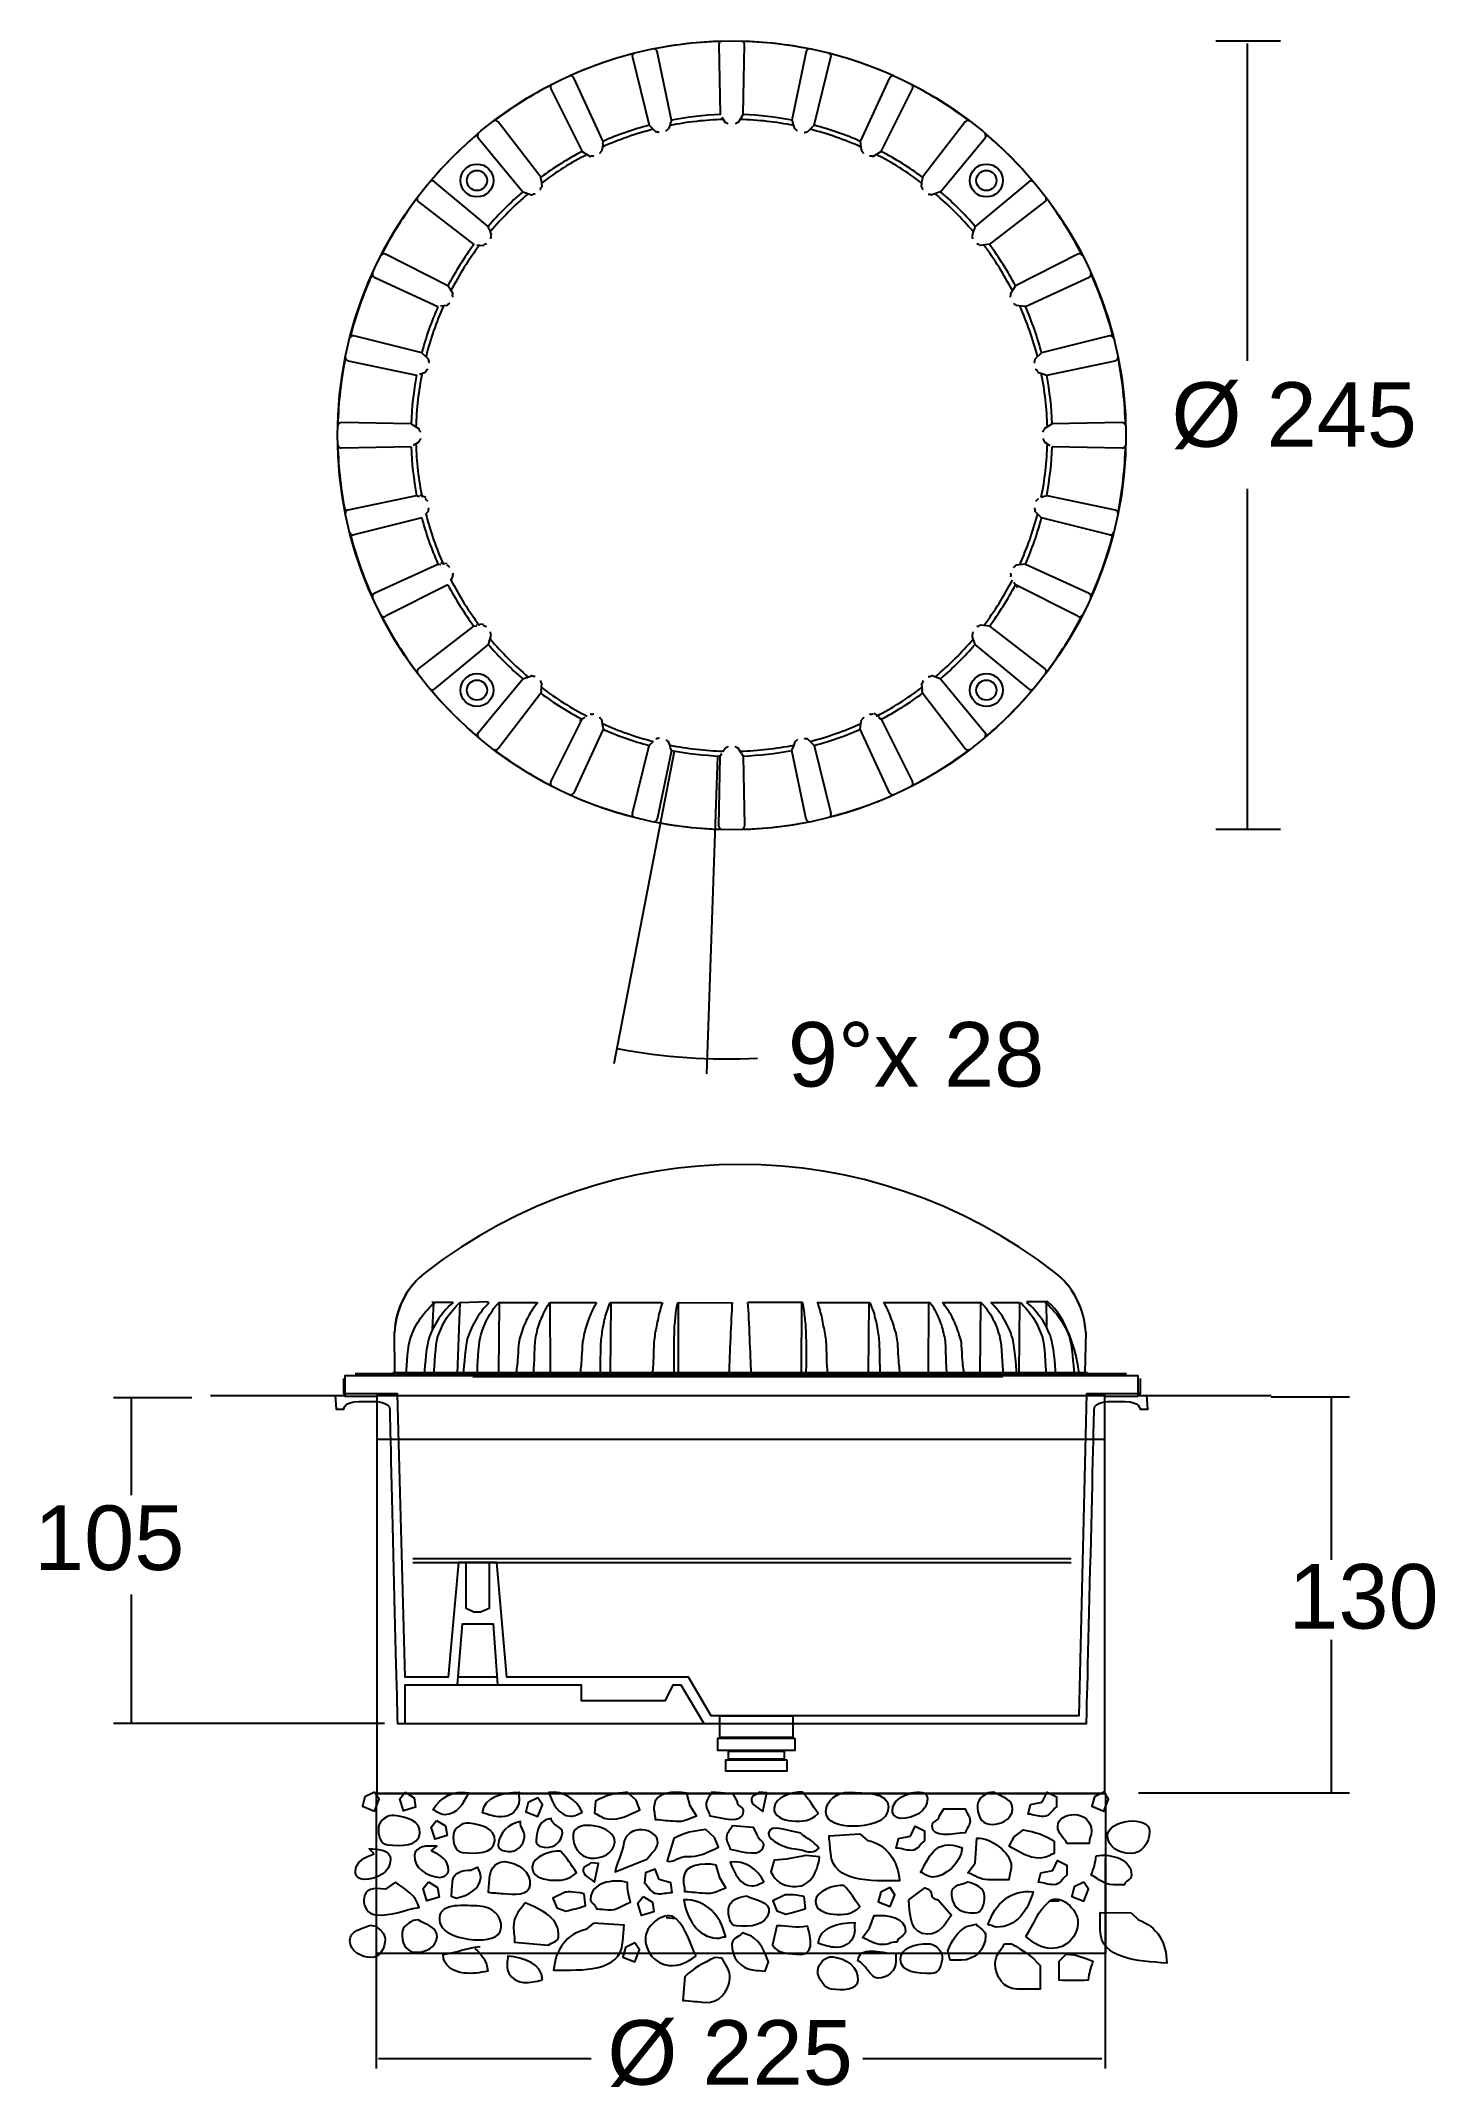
# Model space of a CAD drawing. Extents: x 31 to 162, y 76 to 269.
import ezdxf

# ---------------------------------------------------------------- set-up
doc = ezdxf.new("R2010")
doc.units = 0
doc.layers.add('LIVELLO_1', color=160, linetype='Continuous')
doc.styles.add('STD', font='txt')

# ---------------------------------------------------------------- blocks, each defined once
blk = doc.blocks.new('AI9-BLK2')
at = {"layer": 'LIVELLO_1', "color": 7}
for p, q in [((-8.66, -1.91), (-7.77, -1.99)), ((28.3, -0.37), (27.41, -0.37))]:
    blk.add_line(p, q, dxfattribs=at)
for points in [[(-36.11, 9.88), (-37.01, 9.44), (-37.23, 8.55), (-36.11, 8.1), (-35.67, 9.21)], [(-33.23, 9.88), (-32.38, 9.36), (-32.24, 8.46), (-33.39, 8.11), (-33.74, 9.26)], [(32.51, 9.88), (31.62, 9.44), (31.39, 8.55), (32.51, 8.1), (32.96, 9.21)], [(-20.75, 9.36), (-21.64, 8.91), (-21.86, 8.02), (-20.75, 7.58), (-20.31, 8.69)], [(-30.27, 7.22), (-29.42, 6.7), (-29.28, 5.79), (-30.42, 5.45), (-30.77, 6.59)], [(-31.02, 1.44), (-30.17, 0.92), (-30.03, 0.02), (-31.18, -0.33), (-31.53, 0.82)], [(-10.82, 0.06), (-9.97, -0.46), (-9.83, -1.36), (-10.98, -1.71), (-11.32, -0.57)], [(12.41, 0.91), (11.52, 0.47), (11.29, -0.42), (12.41, -0.87), (12.85, 0.24)], [(30.62, 1.41), (29.73, 0.97), (29.51, 0.08), (30.62, -0.37), (31.07, 0.75)], [(-11.62, -4.29), (-12.51, -4.74), (-12.74, -5.63), (-11.62, -6.07), (-11.17, -4.96)]]:
    blk.add_lwpolyline(points, close=True, dxfattribs=at)
for points, knots in [([(-30.62, 8.21), (-30.23, 8.09), (-29.95, 7.76), (-29.51, 7.76), (-28.34, 7.76), (-27.78, 8.76), (-27.28, 9.82), (-28.67, 10.1), (-29.9, 9.43), (-30.62, 8.21)], [0, 0, 0, 0, 1, 1, 1, 2, 2, 2, 3, 3, 3, 3]), ([(-25.95, 7.94), (-25.3, 7.75), (-24.88, 7.55), (-24.2, 7.55), (-23.29, 7.55), (-22.51, 8.23), (-22.51, 9.14), (-22.51, 9.43), (-22.54, 9.59), (-22.51, 9.88), (-24.03, 9.88), (-25.82, 9.46), (-25.95, 7.94)], [0, 0, 0, 0, 1, 1, 1, 2, 2, 2, 3, 3, 3, 4, 4, 4, 4]), ([(-16.53, 7.96), (-16.93, 7.89), (-17.24, 7.58), (-17.68, 7.62), (-18.85, 7.72), (-19.31, 8.77), (-19.72, 9.86), (-18.31, 10.02), (-17.14, 9.25), (-16.53, 7.96)], [0, 0, 0, 0, 1, 1, 1, 2, 2, 2, 3, 3, 3, 3]), ([(-11.5, 9.14), (-11.5, 9.14), (-11.14, 8.21), (-11.14, 8.21), (-12.19, 7.75), (-12.96, 7.26), (-14.12, 7.36), (-14.68, 7.41), (-14.93, 7.71), (-15.42, 7.92), (-15.42, 7.92), (-15.32, 9.03), (-15.32, 9.03), (-14.37, 9.61), (-13.47, 9.76), (-12.33, 9.88), (-12.33, 9.88), (-11.5, 9.14), (-11.5, 9.14)], [0, 0, 0, 0, 1, 1, 1, 2, 2, 2, 3, 3, 3, 4, 4, 4, 5, 5, 5, 6, 6, 6, 6]), ([(-6.4, 8.59), (-6.4, 8.59), (-5.81, 7.65), (-5.81, 7.65), (-6.56, 7.43), (-6.98, 7.08), (-7.76, 7.15), (-8.54, 7.21), (-8.92, 7.25), (-9.7, 7.32), (-9.71, 7.82), (-9.86, 8.11), (-9.81, 8.61), (-9.7, 9.89), (-8.01, 10.01), (-6.74, 9.79), (-6.74, 9.79), (-6.4, 8.59), (-6.4, 8.59)], [0, 0, 0, 0, 1, 1, 1, 2, 2, 2, 3, 3, 3, 4, 4, 4, 5, 5, 5, 6, 6, 6, 6]), ([(-1.97, 9.01), (-2.01, 8.56), (-1.35, 8.5), (-1.38, 8.06), (-1.49, 6.84), (-3.34, 7.45), (-4.55, 7.67), (-4.63, 8.06), (-4.94, 8.37), (-4.9, 8.81), (-4.86, 9.26), (-4.51, 9.5), (-4.36, 9.88), (-4.36, 9.88), (-2.36, 9.71), (-2.36, 9.71), (-2.36, 9.71), (-1.97, 9.01), (-1.97, 9.01)], [0, 0, 0, 0, 1, 1, 1, 2, 2, 2, 3, 3, 3, 4, 4, 4, 5, 5, 5, 6, 6, 6, 6]), ([(0.08, 9.88), (0.08, 9.88), (0.8, 9.82), (0.8, 9.82), (0.8, 9.82), (0.43, 8.07), (0.43, 8.07), (-0.05, 8.44), (-0.7, 8.67), (-0.64, 9.28), (-0.61, 9.61), (-0.05, 9.61), (0.08, 9.88)], [0, 0, 0, 0, 1, 1, 1, 2, 2, 2, 3, 3, 3, 4, 4, 4, 4]), ([(4.15, 9.87), (4.8, 9.2), (5.11, 8.65), (5.63, 7.86), (4.92, 7.18), (4.16, 7.08), (3.16, 7.17), (2.35, 7.24), (1.41, 7.61), (1.48, 8.42), (1.56, 9.38), (3.18, 9.96), (4.15, 9.87)], [0, 0, 0, 0, 1, 1, 1, 2, 2, 2, 3, 3, 3, 4, 4, 4, 4]), ([(8.55, 9.88), (7.45, 9.88), (6.37, 9.14), (6.37, 8.04), (6.37, 6.97), (7.74, 6.68), (8.81, 6.68), (10.3, 6.68), (12.25, 7), (12.25, 8.49), (12.25, 9.91), (9.98, 9.79), (8.55, 9.88)], [0, 0, 0, 0, 1, 1, 1, 2, 2, 2, 3, 3, 3, 4, 4, 4, 4]), ([(14.4, 9.81), (13.53, 9.55), (12.62, 9.06), (12.62, 8.13), (12.62, 7.74), (13.01, 7.41), (13.4, 7.41), (14.63, 7.41), (15.93, 8.06), (15.93, 9.29), (15.93, 10.17), (14.4, 9.81), (14.4, 9.81)], [0, 0, 0, 0, 1, 1, 1, 2, 2, 2, 3, 3, 3, 4, 4, 4, 4]), ([(22.13, 9.88), (22.94, 9.42), (24, 9.2), (23.92, 8.26), (23.83, 7.26), (22.74, 6.77), (21.74, 6.86), (20.93, 6.93), (20.56, 7.87), (20.63, 8.68), (20.68, 9.26), (21.16, 9.54), (21.64, 9.83), (21.64, 9.83), (22.13, 9.88), (22.13, 9.88)], [0, 0, 0, 0, 1, 1, 1, 2, 2, 2, 3, 3, 3, 4, 4, 4, 5, 5, 5, 5]), ([(26.72, 8.94), (26.72, 8.94), (25.61, 8.71), (25.61, 8.71), (25.61, 8.71), (25.38, 7.82), (25.38, 7.82), (25.94, 7.77), (26.28, 7.6), (26.83, 7.6), (27.45, 7.6), (27.61, 8.21), (28.06, 8.49), (28.06, 8.49), (28.06, 9.44), (28.06, 9.44), (28.06, 9.44), (27.17, 9.88), (27.17, 9.88), (27.17, 9.88), (26.72, 8.94), (26.72, 8.94)], [0, 0, 0, 0, 1, 1, 1, 2, 2, 2, 3, 3, 3, 4, 4, 4, 5, 5, 5, 6, 6, 6, 7, 7, 7, 7]), ([(-34.26, 7.7), (-33.14, 7.57), (-31.74, 7.15), (-31.84, 6.02), (-31.95, 4.77), (-33.61, 4.81), (-34.87, 4.92), (-35.61, 4.99), (-35.79, 5.88), (-35.73, 6.62), (-35.68, 7.2), (-34.84, 7.78), (-34.26, 7.7)], [0, 0, 0, 0, 1, 1, 1, 2, 2, 2, 3, 3, 3, 4, 4, 4, 4]), ([(17.03, 7.63), (17.03, 7.18), (16.35, 7.18), (16.35, 6.74), (16.35, 5.51), (18.25, 5.96), (19.48, 6.07), (19.59, 6.46), (19.92, 6.74), (19.92, 7.18), (19.92, 7.63), (19.59, 7.91), (19.48, 8.3), (19.48, 8.3), (17.47, 8.3), (17.47, 8.3), (17.47, 8.3), (17.03, 7.63), (17.03, 7.63)], [0, 0, 0, 0, 1, 1, 1, 2, 2, 2, 3, 3, 3, 4, 4, 4, 5, 5, 5, 6, 6, 6, 6]), ([(28.17, 6.67), (28.17, 5.95), (28.73, 5.67), (29.06, 5.06), (29.06, 5.06), (31.12, 5.06), (31.12, 5.06), (31.12, 5.5), (31.35, 5.78), (31.35, 6.22), (31.35, 7.11), (30.62, 7.78), (29.73, 7.78), (29.01, 7.78), (28.17, 7.39), (28.17, 6.67)], [0, 0, 0, 0, 1, 1, 1, 2, 2, 2, 3, 3, 3, 4, 4, 4, 5, 5, 5, 5]), ([(32.86, 5.79), (32.86, 4.73), (33.93, 4.11), (35, 4.11), (36.07, 4.11), (36.82, 5.12), (36.82, 6.18), (36.82, 7.74), (32.86, 7.35), (32.86, 5.79)], [0, 0, 0, 0, 1, 1, 1, 2, 2, 2, 3, 3, 3, 3]), ([(-27.22, 6.98), (-26.09, 6.85), (-24.7, 6.43), (-24.8, 5.3), (-24.91, 4.05), (-26.57, 4.09), (-27.83, 4.2), (-28.57, 4.27), (-28.75, 5.16), (-28.69, 5.9), (-28.64, 6.48), (-27.8, 7.06), (-27.22, 6.98)], [0, 0, 0, 0, 1, 1, 1, 2, 2, 2, 3, 3, 3, 4, 4, 4, 4]), ([(-22, 5.66), (-22.07, 4.85), (-22.74, 4.23), (-23.55, 4.3), (-23.97, 4.34), (-24.51, 4.48), (-24.47, 4.9), (-24.37, 6.09), (-23.55, 6.9), (-22.39, 7.12), (-22.44, 6.54), (-21.94, 6.24), (-22, 5.66)], [0, 0, 0, 0, 1, 1, 1, 2, 2, 2, 3, 3, 3, 4, 4, 4, 4]), ([(-18.42, 6.05), (-18.5, 5.25), (-19.17, 4.62), (-19.98, 4.69), (-20.4, 4.73), (-20.94, 4.87), (-20.9, 5.29), (-20.8, 6.49), (-20.66, 7.18), (-19.5, 7.41), (-19.55, 6.82), (-18.37, 6.63), (-18.42, 6.05)], [0, 0, 0, 0, 1, 1, 1, 2, 2, 2, 3, 3, 3, 4, 4, 4, 4]), ([(-13.51, 5.17), (-13.6, 4.11), (-14.72, 3.59), (-15.79, 3.68), (-16.86, 3.78), (-17.51, 4.84), (-17.42, 5.91), (-17.28, 7.45), (-13.37, 6.72), (-13.51, 5.17)], [0, 0, 0, 0, 1, 1, 1, 2, 2, 2, 3, 3, 3, 3]), ([(-9.46, 5.11), (-9.53, 4.39), (-10.11, 4.16), (-10.49, 3.58), (-10.49, 3.58), (-13.47, 2.4), (-13.47, 2.4), (-13.43, 2.85), (-12.71, 4.5), (-12.67, 4.95), (-12.59, 5.83), (-11.81, 6.43), (-10.92, 6.35), (-10.2, 6.29), (-9.4, 5.83), (-9.46, 5.11)], [0, 0, 0, 0, 1, 1, 1, 2, 2, 2, 3, 3, 3, 4, 4, 4, 5, 5, 5, 5]), ([(-4.12, 5.62), (-4.12, 5.62), (-3.75, 4.7), (-3.75, 4.7), (-4.8, 4.23), (-5.57, 3.74), (-6.74, 3.84), (-7.29, 3.89), (-8.1, 3.2), (-8.58, 3.41), (-8.58, 3.41), (-7.94, 5.51), (-7.94, 5.51), (-6.99, 6.09), (-6.08, 6.24), (-4.95, 6.36), (-4.95, 6.36), (-4.12, 5.62), (-4.12, 5.62)], [0, 0, 0, 0, 1, 1, 1, 2, 2, 2, 3, 3, 3, 4, 4, 4, 5, 5, 5, 6, 6, 6, 6]), ([(-0.07, 5.85), (-0.11, 5.41), (0.56, 5.35), (0.52, 4.9), (0.41, 3.69), (-1.44, 4.29), (-2.65, 4.51), (-2.72, 4.91), (-3.03, 5.22), (-3, 5.66), (-2.96, 6.1), (-2.6, 6.35), (-2.45, 6.73), (-2.45, 6.73), (-0.45, 6.55), (-0.45, 6.55), (-0.45, 6.55), (-0.07, 5.85), (-0.07, 5.85)], [0, 0, 0, 0, 1, 1, 1, 2, 2, 2, 3, 3, 3, 4, 4, 4, 5, 5, 5, 6, 6, 6, 6]), ([(3.99, 6.04), (4.65, 5.37), (5.18, 5.39), (5.69, 4.6), (4.98, 3.92), (4.49, 4.45), (3.48, 4.54), (2.67, 4.61), (0.9, 5.24), (0.97, 6.04), (1.05, 7.01), (3.02, 6.13), (3.99, 6.04)], [0, 0, 0, 0, 1, 1, 1, 2, 2, 2, 3, 3, 3, 4, 4, 4, 4]), ([(9.56, 5.96), (9.56, 5.96), (6.66, 5.76), (6.66, 5.76), (6.72, 5.1), (6.75, 4.77), (6.81, 4.1), (7.05, 1.39), (10.56, 1.53), (13.3, 1.54), (13.14, 3.43), (12.11, 4.96), (10.28, 5.35), (10.28, 5.35), (9.56, 5.96), (9.56, 5.96)], [0, 0, 0, 0, 1, 1, 1, 2, 2, 2, 3, 3, 3, 4, 4, 4, 5, 5, 5, 5]), ([(14.31, 5.75), (14.31, 5.75), (13.19, 5.52), (13.19, 5.52), (13.19, 5.52), (12.97, 4.63), (12.97, 4.63), (13.53, 4.58), (13.86, 4.41), (14.42, 4.41), (15.03, 4.41), (15.2, 5.02), (15.64, 5.3), (15.64, 5.3), (15.64, 6.24), (15.64, 6.24), (15.64, 6.24), (14.75, 6.69), (14.75, 6.69), (14.75, 6.69), (14.31, 5.75), (14.31, 5.75)], [0, 0, 0, 0, 1, 1, 1, 2, 2, 2, 3, 3, 3, 4, 4, 4, 5, 5, 5, 6, 6, 6, 7, 7, 7, 7]), ([(24.06, 5.68), (24.06, 5.68), (23.62, 4.79), (23.62, 4.79), (24.62, 4.23), (25.35, 3.68), (26.52, 3.68), (27.07, 3.68), (27.35, 3.95), (27.85, 4.12), (27.85, 4.12), (27.85, 5.23), (27.85, 5.23), (26.96, 5.9), (26.07, 6.12), (24.95, 6.34), (24.95, 6.34), (24.06, 5.68), (24.06, 5.68)], [0, 0, 0, 0, 1, 1, 1, 2, 2, 2, 3, 3, 3, 4, 4, 4, 5, 5, 5, 6, 6, 6, 6]), ([(-36.13, 4.08), (-37, 3.82), (-37.91, 3.33), (-37.91, 2.39), (-37.91, 2), (-37.52, 1.68), (-37.13, 1.68), (-35.9, 1.68), (-34.6, 2.33), (-34.6, 3.56), (-34.6, 4.43), (-35.74, 4.56), (-36.62, 4.56), (-36.62, 4.56), (-36.13, 4.08), (-36.13, 4.08)], [0, 0, 0, 0, 1, 1, 1, 2, 2, 2, 3, 3, 3, 4, 4, 4, 5, 5, 5, 5]), ([(-30.79, 4.35), (-29.94, 4.01), (-29.08, 3.45), (-29.16, 2.51), (-29.19, 2.13), (-29.61, 1.84), (-30, 1.87), (-31.22, 1.98), (-32.46, 2.74), (-32.35, 3.96), (-32.27, 4.83), (-31.13, 4.86), (-30.26, 4.79), (-30.26, 4.79), (-30.79, 4.35), (-30.79, 4.35)], [0, 0, 0, 0, 1, 1, 1, 2, 2, 2, 3, 3, 3, 4, 4, 4, 5, 5, 5, 5]), ([(-18.61, 4.32), (-17.95, 3.65), (-17.64, 3.1), (-17.12, 2.31), (-17.84, 1.63), (-18.59, 1.53), (-19.6, 1.62), (-20.4, 1.68), (-21.35, 2.06), (-21.28, 2.87), (-21.19, 3.83), (-19.58, 4.41), (-18.61, 4.32)], [0, 0, 0, 0, 1, 1, 1, 2, 2, 2, 3, 3, 3, 4, 4, 4, 4]), ([(5.77, 3.79), (5.52, 2.19), (4.84, 0.88), (3.23, 1.02), (2.12, 1.12), (1.7, 1.46), (1.17, 2.4), (1.17, 2.4), (1.49, 3.49), (1.49, 3.49), (2.67, 3.56), (3.3, 3.67), (4.44, 3.91), (4.44, 3.91), (5.77, 3.79), (5.77, 3.79)], [0, 0, 0, 0, 1, 1, 1, 2, 2, 2, 3, 3, 3, 4, 4, 4, 5, 5, 5, 5]), ([(15.27, 2.34), (15.66, 2.23), (15.94, 1.9), (16.38, 1.9), (17.55, 1.9), (19.06, 3.16), (19.18, 4.66), (16.56, 5.67), (15.99, 3.57), (15.27, 2.34)], [0, 0, 0, 0, 1, 1, 1, 2, 2, 2, 3, 3, 3, 3]), ([(20.4, 3.19), (20.4, 3.19), (19.73, 2.3), (19.73, 2.3), (20.45, 2.03), (20.84, 1.64), (21.63, 1.64), (21.63, 1.64), (23.58, 1.64), (23.58, 1.64), (23.63, 2.14), (23.8, 2.42), (23.8, 2.92), (23.8, 4.2), (21.85, 5.65), (20.57, 5.54), (20.57, 5.54), (20.4, 3.19), (20.4, 3.19)], [0, 0, 0, 0, 1, 1, 1, 2, 2, 2, 3, 3, 3, 4, 4, 4, 5, 5, 5, 6, 6, 6, 6]), ([(31.78, 3.9), (31.72, 3.18), (31.56, 2.73), (31.33, 2.07), (32.17, 1.68), (32.5, 1.18), (33.4, 1.18), (33.4, 1.18), (34.46, 1.18), (34.46, 1.18), (34.51, 1.57), (35.12, 1.62), (35.12, 2.07), (35.12, 3.57), (33.29, 4.12), (31.78, 3.9)], [0, 0, 0, 0, 1, 1, 1, 2, 2, 2, 3, 3, 3, 4, 4, 4, 5, 5, 5, 5]), ([(-26.39, 2.83), (-26.26, 2.46), (-26.09, 2.25), (-26.12, 1.86), (-26.22, 0.7), (-27.28, 0.2), (-28.41, -0.08), (-28.41, -0.08), (-28.91, 0.09), (-28.91, 0.09), (-28.87, 0.64), (-28.84, 0.93), (-28.79, 1.48), (-28.72, 2.28), (-27.85, 2.53), (-27.04, 2.52), (-27.04, 2.52), (-26.39, 2.83), (-26.39, 2.83)], [0, 0, 0, 0, 1, 1, 1, 2, 2, 2, 3, 3, 3, 4, 4, 4, 5, 5, 5, 6, 6, 6, 6]), ([(-23.84, 3.35), (-24.58, 3.42), (-25.2, 2.75), (-25.26, 2.01), (-25.32, 1.4), (-25.35, 1.05), (-25.4, 0.43), (-24.85, 0.38), (-24.56, 0.36), (-24.01, 0.31), (-22.97, 0.22), (-21.58, 0.1), (-21.49, 1.13), (-21.38, 2.39), (-22.58, 3.24), (-23.84, 3.35)], [0, 0, 0, 0, 1, 1, 1, 2, 2, 2, 3, 3, 3, 4, 4, 4, 5, 5, 5, 5]), ([(-15.75, 3.25), (-15.75, 3.25), (-15.03, 3.18), (-15.03, 3.18), (-15.03, 3.18), (-15.41, 1.43), (-15.41, 1.43), (-15.88, 1.81), (-16.53, 2.03), (-16.48, 2.64), (-16.45, 2.97), (-15.89, 2.98), (-15.75, 3.25)], [0, 0, 0, 0, 1, 1, 1, 2, 2, 2, 3, 3, 3, 4, 4, 4, 4]), ([(-9.32, 1.66), (-9.32, 1.66), (-8.23, 1.34), (-8.23, 1.34), (-8.23, 1.34), (-8.09, 0.44), (-8.09, 0.44), (-8.65, 0.43), (-9, 0.29), (-9.55, 0.34), (-10.16, 0.39), (-10.28, 1.02), (-10.7, 1.33), (-10.7, 1.33), (-10.61, 2.28), (-10.61, 2.28), (-10.61, 2.28), (-9.69, 2.64), (-9.69, 2.64), (-9.69, 2.64), (-9.32, 1.66), (-9.32, 1.66)], [0, 0, 0, 0, 1, 1, 1, 2, 2, 2, 3, 3, 3, 4, 4, 4, 5, 5, 5, 6, 6, 6, 7, 7, 7, 7]), ([(-3.63, 1.82), (-3.63, 1.82), (-3.04, 0.88), (-3.04, 0.88), (-3.78, 0.66), (-4.21, 0.31), (-4.98, 0.38), (-5.76, 0.45), (-6.15, 0.48), (-6.93, 0.55), (-6.94, 1.05), (-7.08, 1.34), (-7.04, 1.84), (-6.93, 3.12), (-5.23, 3.25), (-3.97, 3.03), (-3.97, 3.03), (-3.63, 1.82), (-3.63, 1.82)], [0, 0, 0, 0, 1, 1, 1, 2, 2, 2, 3, 3, 3, 4, 4, 4, 5, 5, 5, 6, 6, 6, 6]), ([(0.55, 1.41), (0.15, 1.33), (-0.16, 1.03), (-0.6, 1.06), (-1.77, 1.16), (-2.23, 2.21), (-2.64, 3.31), (-1.23, 3.46), (-0.07, 2.69), (0.55, 1.41)], [0, 0, 0, 0, 1, 1, 1, 2, 2, 2, 3, 3, 3, 3]), ([(27.7, 2.52), (27.7, 2.52), (26.59, 2.3), (26.59, 2.3), (26.59, 2.3), (26.36, 1.41), (26.36, 1.41), (26.92, 1.35), (27.26, 1.18), (27.81, 1.18), (28.43, 1.18), (28.6, 1.8), (29.04, 2.07), (29.04, 2.07), (29.04, 3.02), (29.04, 3.02), (29.04, 3.02), (28.15, 3.47), (28.15, 3.47), (28.15, 3.47), (27.7, 2.52), (27.7, 2.52)], [0, 0, 0, 0, 1, 1, 1, 2, 2, 2, 3, 3, 3, 4, 4, 4, 5, 5, 5, 6, 6, 6, 7, 7, 7, 7]), ([(-34.14, 1.41), (-33.07, 0.66), (-32.26, 0.23), (-31.91, -0.97), (-33.56, -1.21), (-34.39, -1.79), (-36.01, -1.65), (-36.69, -1.59), (-37.18, -0.93), (-37.12, -0.25), (-37.02, 0.91), (-36.25, 0.87), (-35.09, 0.77), (-35.09, 0.77), (-34.14, 1.41), (-34.14, 1.41)], [0, 0, 0, 0, 1, 1, 1, 2, 2, 2, 3, 3, 3, 4, 4, 4, 5, 5, 5, 5]), ([(-16.4, 0.32), (-16.4, 0.32), (-16.27, -0.8), (-16.27, -0.8), (-16.96, -1.02), (-17.42, -1.15), (-18.11, -1.31), (-18.11, -1.31), (-18.97, -1.01), (-18.97, -1.01), (-18.97, -1.01), (-19.34, -0.09), (-19.34, -0.09), (-19.34, -0.09), (-18.17, 0.48), (-18.17, 0.48), (-18.17, 0.48), (-17.44, 0.58), (-16.4, 0.32)], [0, 0, 0, 0, 1, 1, 1, 2, 2, 2, 3, 3, 3, 4, 4, 4, 5, 5, 5, 6, 6, 6, 6]), ([(-12.31, 1.4), (-12.32, 0.67), (-12.19, 0.21), (-12.02, -0.47), (-12.89, -0.78), (-13.27, -1.25), (-14.15, -1.18), (-14.55, -1.14), (-14.82, -1.12), (-15.21, -1.08), (-15.23, -0.69), (-15.84, -0.58), (-15.8, -0.14), (-15.67, 1.36), (-13.79, 1.75), (-12.31, 1.4)], [0, 0, 0, 0, 1, 1, 1, 2, 2, 2, 3, 3, 3, 4, 4, 4, 5, 5, 5, 5]), ([(-1.12, 0.12), (-1.86, 0.02), (-2.72, -0.3), (-2.79, -1.08), (-2.85, -1.74), (-2.7, -2.65), (-2.04, -2.7), (-0.76, -2.82), (0.71, -2.66), (0.99, -1.41), (1.18, -0.42), (-0.26, -0.29), (-1.12, 0.12)], [0, 0, 0, 0, 1, 1, 1, 2, 2, 2, 3, 3, 3, 4, 4, 4, 4]), ([(4.31, 0.06), (4.31, 0.06), (4.44, -1.07), (4.44, -1.07), (3.75, -1.28), (3.29, -1.41), (2.6, -1.58), (2.6, -1.58), (1.73, -1.28), (1.73, -1.28), (1.73, -1.28), (1.36, -0.35), (1.36, -0.35), (1.36, -0.35), (2.53, 0.22), (2.53, 0.22), (2.53, 0.22), (3.27, 0.32), (4.31, 0.06)], [0, 0, 0, 0, 1, 1, 1, 2, 2, 2, 3, 3, 3, 4, 4, 4, 5, 5, 5, 6, 6, 6, 6]), ([(8.06, 1.1), (8.71, 0.43), (9.02, -0.12), (9.54, -0.91), (8.83, -1.6), (8.07, -1.69), (7.07, -1.6), (6.26, -1.53), (5.32, -1.16), (5.39, -0.35), (5.47, 0.61), (7.09, 1.19), (8.06, 1.1)], [0, 0, 0, 0, 1, 1, 1, 2, 2, 2, 3, 3, 3, 4, 4, 4, 4]), ([(14.17, -0.23), (14.28, -1.85), (14.32, -3.48), (15.94, -3.48), (17.05, -3.48), (17.55, -2.59), (18.17, -1.7), (18.17, -1.7), (16.94, -0.23), (16.94, -0.23), (15.76, -0.07), (16.79, 0.56), (15.68, 0.89), (15.68, 0.89), (14.17, -0.23), (14.17, -0.23)], [0, 0, 0, 0, 1, 1, 1, 2, 2, 2, 3, 3, 3, 4, 4, 4, 5, 5, 5, 5]), ([(19.73, 1.41), (20.45, 1.25), (21.29, 0.86), (21.29, 0.08), (21.29, -0.59), (21.07, -1.48), (20.4, -1.48), (19.12, -1.48), (18.34, -1.14), (18.18, 0.14), (18.06, 1.14), (18.84, 1.08), (19.73, 1.41)], [0, 0, 0, 0, 1, 1, 1, 2, 2, 2, 3, 3, 3, 4, 4, 4, 4]), ([(21.61, -2.59), (21.94, -2.59), (22.11, -2.81), (22.44, -2.81), (24.28, -2.81), (25.4, -1.25), (25.85, 0.52), (23.78, 0.75), (22.28, -0.59), (21.61, -2.59)], [0, 0, 0, 0, 1, 1, 1, 2, 2, 2, 3, 3, 3, 3]), ([(25.18, -3.7), (26.01, -4.37), (26.57, -4.82), (27.63, -4.82), (28.97, -4.82), (30.08, -3.7), (30.08, -2.37), (30.08, -1.09), (28.36, 0.36), (27.41, -0.37), (26.24, -1.31), (26.01, -2.42), (25.18, -3.7)], [0, 0, 0, 0, 1, 1, 1, 2, 2, 2, 3, 3, 3, 4, 4, 4, 4]), ([(-26.19, -0.83), (-25.09, -0.93), (-24.09, -1.76), (-24.19, -2.86), (-24.28, -3.92), (-25.67, -4.09), (-26.73, -4), (-28.22, -3.87), (-30.13, -3.38), (-30, -1.9), (-29.88, -0.48), (-27.63, -0.8), (-26.19, -0.83)], [0, 0, 0, 0, 1, 1, 1, 2, 2, 2, 3, 3, 3, 4, 4, 4, 4]), ([(-21.94, -0.53), (-20.37, -1.17), (-18.65, -1.99), (-18.8, -3.71), (-18.84, -4.21), (-19.41, -4.21), (-19.77, -4.52), (-19.77, -4.52), (-22.93, -4.24), (-22.93, -4.24), (-22.93, -3.57), (-23.06, -3.17), (-23.01, -2.51), (-22.93, -1.62), (-22.39, -1.22), (-21.94, -0.53)], [0, 0, 0, 0, 1, 1, 1, 2, 2, 2, 3, 3, 3, 4, 4, 4, 5, 5, 5, 5]), ([(-5.84, -5.51), (-6.73, -6.1), (-7.33, -6.5), (-8.38, -6.41), (-9.71, -6.29), (-10.73, -5.08), (-10.61, -3.75), (-10.5, -2.48), (-8.65, -1.19), (-7.77, -1.99), (-6.69, -3.04), (-6.56, -4.16), (-5.84, -5.51)], [0, 0, 0, 0, 1, 1, 1, 2, 2, 2, 3, 3, 3, 4, 4, 4, 4]), ([(-3.07, -3.71), (-3.4, -3.68), (-3.59, -3.89), (-3.92, -3.86), (-5.75, -3.7), (-6.73, -2.05), (-7.02, -0.23), (-4.94, -0.19), (-3.56, -1.66), (-3.07, -3.71)], [0, 0, 0, 0, 1, 1, 1, 2, 2, 2, 3, 3, 3, 3]), ([(10.46, -2.9), (10.46, -2.9), (9.79, -3.79), (9.79, -3.79), (10.51, -4.07), (10.9, -4.46), (11.68, -4.46), (12.47, -4.46), (12.25, -4.23), (13.03, -4.23), (13.09, -3.73), (13.86, -3.68), (13.86, -3.18), (13.86, -1.9), (12.19, -1.62), (10.9, -1.73), (10.9, -1.73), (10.46, -2.9), (10.46, -2.9)], [0, 0, 0, 0, 1, 1, 1, 2, 2, 2, 3, 3, 3, 4, 4, 4, 5, 5, 5, 6, 6, 6, 6]), ([(35.08, -1.48), (35.08, -1.48), (32.18, -1.42), (32.18, -1.42), (32.18, -1.42), (32.18, -3.09), (32.18, -3.09), (32.18, -5.82), (35.7, -5.98), (38.43, -6.21), (38.43, -4.32), (37.54, -2.7), (35.76, -2.14), (35.76, -2.14), (35.08, -1.48), (35.08, -1.48)], [0, 0, 0, 0, 1, 1, 1, 2, 2, 2, 3, 3, 3, 4, 4, 4, 5, 5, 5, 5]), ([(-36.52, -2.62), (-37.36, -3.01), (-38.43, -3.14), (-38.43, -4.08), (-38.43, -5.08), (-37.39, -5.67), (-36.39, -5.67), (-35.58, -5.67), (-35.12, -4.76), (-35.12, -3.95), (-35.12, -3.37), (-35.58, -3.05), (-36.03, -2.72), (-36.03, -2.72), (-36.52, -2.62), (-36.52, -2.62)], [0, 0, 0, 0, 1, 1, 1, 2, 2, 2, 3, 3, 3, 4, 4, 4, 5, 5, 5, 5]), ([(-32.01, -2.14), (-31.2, -2.6), (-30.15, -2.83), (-30.23, -3.76), (-30.31, -4.76), (-31.4, -5.25), (-32.4, -5.16), (-33.21, -5.09), (-33.59, -4.15), (-33.52, -3.34), (-33.46, -2.76), (-32.98, -2.48), (-32.5, -2.2), (-32.5, -2.2), (-32.01, -2.14), (-32.01, -2.14)], [0, 0, 0, 0, 1, 1, 1, 2, 2, 2, 3, 3, 3, 4, 4, 4, 5, 5, 5, 5]), ([(-15.52, -2.43), (-15.52, -2.43), (-12.62, -2.63), (-12.62, -2.63), (-12.68, -3.29), (-12.71, -3.63), (-12.77, -4.29), (-13.01, -7.01), (-16.52, -6.87), (-19.26, -6.85), (-19.1, -4.97), (-18.07, -3.44), (-16.24, -3.04), (-16.24, -3.04), (-15.52, -2.43), (-15.52, -2.43)], [0, 0, 0, 0, 1, 1, 1, 2, 2, 2, 3, 3, 3, 4, 4, 4, 5, 5, 5, 5]), ([(-0.63, -3.66), (0.27, -4.29), (0.59, -5.05), (0.95, -6.08), (0.95, -6.08), (0.65, -6.95), (0.65, -6.95), (0.26, -6.92), (-0.01, -6.89), (-0.4, -6.86), (-1.63, -6.75), (-2.59, -5.61), (-2.48, -4.39), (-2.43, -3.83), (-1.87, -3.77), (-1.5, -3.36), (-1.5, -3.36), (-0.63, -3.66), (-0.63, -3.66)], [0, 0, 0, 0, 1, 1, 1, 2, 2, 2, 3, 3, 3, 4, 4, 4, 5, 5, 5, 6, 6, 6, 6]), ([(3.99, -5.37), (2.88, -5.27), (1.88, -5.42), (1.35, -4.48), (1.35, -4.48), (1.75, -2.7), (1.75, -2.7), (2.93, -2.63), (3.48, -2.96), (4.62, -2.73), (4.62, -2.73), (5.6, -5.5), (3.99, -5.37)], [0, 0, 0, 0, 1, 1, 1, 2, 2, 2, 3, 3, 3, 4, 4, 4, 4]), ([(5.63, -4.33), (6.28, -4.52), (6.7, -4.72), (7.38, -4.72), (8.29, -4.72), (9.07, -4.04), (9.07, -3.13), (9.07, -2.84), (9.04, -2.68), (9.07, -2.39), (7.54, -2.39), (5.76, -2.81), (5.63, -4.33)], [0, 0, 0, 0, 1, 1, 1, 2, 2, 2, 3, 3, 3, 4, 4, 4, 4]), ([(19.6, -2.76), (18.66, -3.31), (18.26, -4.03), (17.82, -5.04), (17.82, -5.04), (18.04, -5.93), (18.04, -5.93), (18.04, -5.93), (19.1, -5.93), (19.1, -5.93), (20.33, -5.93), (21.39, -4.87), (21.39, -3.64), (21.39, -3.09), (20.83, -2.98), (20.5, -2.53), (20.5, -2.53), (19.6, -2.76), (19.6, -2.76)], [0, 0, 0, 0, 1, 1, 1, 2, 2, 2, 3, 3, 3, 4, 4, 4, 5, 5, 5, 6, 6, 6, 6]), ([(-26.67, -4.82), (-25.98, -5.43), (-25.54, -5.99), (-25.46, -6.94), (-26.29, -7.13), (-26.82, -7.21), (-27.69, -7.13), (-28.69, -7.04), (-29.68, -6.41), (-29.66, -5.4), (-28.27, -5.17), (-27.58, -4.77), (-26.17, -4.63)], [0, 0, 0, 0, 1, 1, 1, 2, 2, 2, 3, 3, 3, 4, 4, 4, 4]), ([(-20.32, -7.78), (-20.98, -7.91), (-21.42, -8.07), (-22.1, -8.01), (-23.01, -7.93), (-23.72, -7.19), (-23.64, -6.28), (-23.62, -5.99), (-23.57, -5.83), (-23.58, -5.54), (-22.06, -5.67), (-20.32, -6.25), (-20.32, -7.78)], [0, 0, 0, 0, 1, 1, 1, 2, 2, 2, 3, 3, 3, 4, 4, 4, 4]), ([(-3.4, -5.72), (-3.12, -6.42), (-2.6, -6.85), (-2.67, -7.63), (-2.77, -8.85), (-3.71, -9.99), (-4.94, -9.89), (-5.77, -9.81), (-6.27, -9.77), (-7.1, -9.7), (-7.1, -9.7), (-6.91, -7.48), (-6.91, -7.48), (-6.05, -6.61), (-5.23, -6.23), (-4.06, -5.66), (-4.06, -5.66), (-3.4, -5.72), (-3.4, -5.72)], [0, 0, 0, 0, 1, 1, 1, 2, 2, 2, 3, 3, 3, 4, 4, 4, 5, 5, 5, 6, 6, 6, 6]), ([(7.02, -5.61), (6.27, -5.55), (5.66, -6.21), (5.6, -6.95), (5.54, -7.56), (6.3, -8.61), (6.85, -8.65), (7.88, -8.74), (9.27, -8.86), (9.36, -7.83), (9.47, -6.57), (8.28, -5.72), (7.02, -5.61)], [0, 0, 0, 0, 1, 1, 1, 2, 2, 2, 3, 3, 3, 4, 4, 4, 4]), ([(9.38, -5.99), (10.03, -6.19), (10.57, -7.61), (11.25, -7.61), (12.16, -7.61), (12.94, -6.93), (12.94, -6.02), (12.94, -5.73), (12.91, -5.57), (12.94, -5.28), (11.41, -5.28), (9.51, -4.47), (9.38, -5.99)], [0, 0, 0, 0, 1, 1, 1, 2, 2, 2, 3, 3, 3, 4, 4, 4, 4]), ([(15.94, -4.37), (14.81, -4.4), (13.38, -4.69), (13.38, -5.82), (13.38, -7.09), (15.03, -7.18), (16.3, -7.18), (17.04, -7.18), (17.3, -6.31), (17.3, -5.56), (17.3, -4.98), (16.53, -4.33), (15.94, -4.37)], [0, 0, 0, 0, 1, 1, 1, 2, 2, 2, 3, 3, 3, 4, 4, 4, 4]), ([(23.17, -4.37), (22.83, -5.04), (22.28, -5.43), (22.28, -6.21), (22.28, -7.43), (23.11, -8.65), (24.34, -8.65), (24.34, -8.65), (26.52, -8.65), (26.52, -8.65), (26.52, -8.65), (26.52, -6.43), (26.52, -6.43), (25.73, -5.48), (24.95, -5.04), (23.84, -4.37), (23.84, -4.37), (23.17, -4.37), (23.17, -4.37)], [0, 0, 0, 0, 1, 1, 1, 2, 2, 2, 3, 3, 3, 4, 4, 4, 5, 5, 5, 6, 6, 6, 6]), ([(28.3, -6.02), (28.3, -6.02), (28.3, -7.8), (28.3, -7.8), (29.36, -7.86), (29.97, -7.86), (31.03, -7.8), (31.14, -7.08), (31.25, -6.69), (31.48, -6.02), (30.59, -5.63), (29.97, -5.41), (28.97, -5.35), (28.97, -5.35), (28.3, -6.02), (28.3, -6.02)], [0, 0, 0, 0, 1, 1, 1, 2, 2, 2, 3, 3, 3, 4, 4, 4, 5, 5, 5, 5])]:
    blk.add_open_spline(points, degree=3, knots=knots, dxfattribs=at)
blk = doc.blocks.new('AI9-BLK1')
at = {"layer": 'LIVELLO_1', "color": 7}
for p, q in [((-7.3, 96.28), (-7.3, 96.26)), ((-5.95, 89.82), (-7.3, 96.26)), ((0.91, 96.92), (0.91, 96.94)), ((6.71, 96.28), (6.71, 96.26)), ((51.33, 97.23), (45.26, 97.23)), ((48.21, 97.01), (48.21, 67.18)), ((-9.64, 95.73), (-8.07, 89.34)), ((7.47, 89.34), (9.05, 95.73)), ((9.05, 95.75), (9.05, 95.73)), ((-15.15, 93.8), (-15.16, 93.82)), ((16.73, 92.76), (16.73, 92.77)), ((-22.27, 89.66), (-22.26, 89.65)), ((-8.07, 89.34), (-7.44, 88.72)), ((-6.12, 89.31), (-6.24, 88.99)), ((-6.04, 89.56), (-6.12, 89.31)), ((-5.95, 89.82), (-6.04, 89.56)), ((-1.23, 90.1), (-0.91, 89.59)), ((0.64, 90.1), (0.32, 89.59)), ((0.64, 90.1), (0.79, 90.34)), ((5.54, 89.31), (5.45, 89.56)), ((5.65, 88.99), (5.54, 89.31)), ((7.47, 89.34), (6.85, 88.71)), ((-24.14, 88.15), (-19.95, 83.08)), ((-14.36, 86.88), (-13.61, 86.41)), ((-12.46, 87.29), (-12.5, 86.95)), ((-12.43, 87.55), (-12.46, 87.29)), ((-12.43, 87.55), (-12.4, 87.82)), ((11.87, 87.29), (11.91, 86.95)), ((13.77, 86.88), (13.02, 86.41)), ((19.36, 83.08), (23.55, 88.15)), ((23.56, 88.17), (23.55, 88.15)), ((-28.27, 84.02), (-28.28, 84.04)), ((-19.95, 83.08), (-19.12, 82.79)), ((-18.22, 84.16), (-18.19, 83.9)), ((-18.19, 83.9), (-18.15, 83.56)), ((17.56, 83.56), (17.6, 83.9)), ((17.6, 83.9), (17.63, 84.16)), ((19.36, 83.08), (18.53, 82.79)), ((27.69, 84.04), (27.68, 84.02)), ((29.18, 82.15), (29.19, 82.16)), ((-23.1, 79.57), (-23.02, 79.32)), ((-23.02, 79.32), (-22.91, 79)), ((22.43, 79.32), (22.32, 79)), ((-32.89, 77.21), (-32.88, 77.2)), ((-24.27, 78.1), (-23.68, 78.03)), ((23.96, 78.14), (23.09, 78.03)), ((32.28, 77.2), (26.41, 74.24)), ((33.34, 75.05), (33.33, 75.04)), ((-33.92, 75.04), (-27.94, 72.28)), ((-26.85, 74.01), (-26.53, 73.5)), ((25.94, 73.5), (26.12, 73.79)), ((26.41, 74.24), (26.12, 73.79)), ((27.35, 72.28), (33.33, 75.04)), ((-27.06, 72.38), (-27.68, 72.31)), ((27.35, 72.29), (26.47, 72.38)), ((-35.84, 69.53), (-35.86, 69.53)), ((-29.46, 67.95), (-28.83, 67.33)), ((28.87, 67.95), (28.24, 67.33)), ((-29.68, 65.92), (-29.11, 66.12)), ((28.52, 66.12), (29.35, 65.83)), ((35.79, 67.18), (35.81, 67.19)), ((-37.38, 60.18), (-37.38, 60.18)), ((-37.05, 61.38), (-37.03, 61.38)), ((-30.45, 61.27), (-37.03, 61.38)), ((-30.45, 61.26), (-29.71, 60.8)), ((29.86, 61.27), (29.12, 60.8)), ((36.44, 61.38), (29.86, 61.27)), ((36.46, 61.38), (36.44, 61.38)), ((36.79, 60.18), (36.79, 60.18)), ((-37.05, 58.98), (-37.03, 58.98)), ((-30.45, 59.09), (-37.03, 58.98)), ((-30.22, 59.24), (-29.71, 59.56)), ((29.12, 59.56), (29.64, 59.23)), ((36.44, 58.98), (29.86, 59.09)), ((36.46, 58.98), (36.44, 58.98)), ((-29.94, 54.53), (-29.68, 54.44)), ((-29.07, 54.34), (-29.64, 54.54)), ((28.84, 54.35), (29.41, 54.55)), ((29.35, 54.53), (35.79, 53.17)), ((48.21, 55.14), (48.21, 23.23)), ((-29.46, 52.41), (-35.84, 50.83)), ((-29.07, 52.79), (-28.83, 53.03)), ((28.87, 52.41), (28.24, 53.03)), ((35.79, 53.17), (35.81, 53.17)), ((-35.84, 50.83), (-35.86, 50.83)), ((-27.05, 48.08), (-27.65, 48.15)), ((-26.71, 46.57), (-26.53, 46.86)), ((26.59, 45.83), (26.26, 46.35)), ((27.35, 48.07), (26.47, 47.97)), ((27.35, 48.07), (33.33, 45.32)), ((-33.93, 45.31), (-33.92, 45.32)), ((-27, 46.11), (-32.88, 43.16)), ((32.28, 43.16), (26.41, 46.11)), ((33.34, 45.31), (33.33, 45.32)), ((-32.89, 43.15), (-32.88, 43.16)), ((-23.69, 42.43), (-24.29, 42.36)), ((32.3, 43.15), (32.28, 43.16)), ((-24.55, 42.23), (-24.27, 42.26)), ((-23.1, 40.79), (-23.02, 41.03)), ((-23.02, 41.03), (-22.91, 41.36)), ((22.43, 41.03), (22.32, 41.36)), ((23.96, 42.22), (23.09, 42.32)), ((23.96, 42.23), (29.18, 38.21)), ((-24.14, 32.2), (-19.95, 37.28)), ((-19.95, 37.28), (-19.12, 37.57)), ((-18.19, 36.46), (-18.15, 36.8)), ((17.56, 36.8), (17.6, 36.46)), ((19.36, 37.28), (18.53, 37.57)), ((19.36, 37.28), (23.55, 32.2)), ((29.18, 38.21), (29.19, 38.2)), ((-28.27, 36.33), (-28.28, 36.32)), ((-18.22, 36.2), (-18.19, 36.46)), ((17.6, 36.46), (17.63, 36.2)), ((27.69, 36.32), (27.68, 36.33)), ((-14.58, 33.34), (-14.07, 33.66)), ((-12.46, 33.07), (-12.5, 33.41)), ((-12.43, 32.81), (-12.46, 33.07)), ((-12.43, 32.81), (-12.4, 32.54)), ((11.87, 33.07), (11.91, 33.41)), ((13.08, 34.04), (13.59, 33.72)), ((13.53, 33.63), (13.77, 33.48)), ((13.77, 33.48), (16.73, 27.6)), ((-24.15, 32.19), (-24.14, 32.2)), ((-12.4, 32.54), (-15.15, 26.56)), ((-9.64, 24.63), (-8.07, 31.02)), ((-7.68, 31.4), (-8.07, 31.02)), ((-6.12, 31.05), (-6.24, 31.37)), ((-6.04, 30.8), (-6.12, 31.05)), ((-5.95, 30.53), (-6.04, 30.8)), ((5.54, 31.05), (5.45, 30.8)), ((5.65, 31.37), (5.54, 31.05)), ((7.47, 31.02), (6.85, 31.64)), ((7.47, 31.02), (9.05, 24.63)), ((23.56, 32.19), (23.55, 32.2)), ((-22.27, 30.69), (-22.26, 30.71)), ((-5.72, 30.45), (-11.37, 1.07)), ((-5.95, 30.53), (-7.3, 24.09)), ((-1.64, 30), (-2.67, 0.14)), ((-1.38, 30.02), (-1.23, 30.26)), ((-1.09, 30.48), (-0.91, 30.77)), ((0.64, 30.26), (0.32, 30.77)), ((0.64, 30.26), (0.79, 30.02)), ((0.79, 30.02), (0.91, 23.44)), ((21.68, 30.69), (21.67, 30.71)), ((16.73, 27.6), (16.73, 27.58)), ((-15.15, 26.56), (-15.16, 26.54)), ((-9.64, 24.61), (-9.64, 24.63)), ((-7.3, 24.08), (-7.3, 24.09)), ((0.91, 23.44), (0.91, 23.42)), ((6.71, 24.08), (6.71, 24.09)), ((9.05, 24.61), (9.05, 24.63)), ((51.33, 23.11), (45.26, 23.11)), ((-26.49, -21.37), (-28.52, -21.37)), ((-28.35, -21.38), (-28.49, -23.87)), ((-25.86, -21.37), (-26.14, -28.06)), ((-25.86, -21.37), (-23.22, -21.28)), ((-22.16, -21.49), (-22.24, -27.92)), ((-22.2, -21.37), (-18.65, -21.37)), ((-17.4, -21.37), (-13.1, -21.37)), ((-17.4, -21.37), (-17.38, -27.95)), ((-11.67, -21.43), (-11.72, -28.03)), ((-11.69, -21.37), (-6.9, -21.37)), ((-0.28, -21.42), (-5.33, -21.39)), ((-5.32, -21.46), (-5.32, -27.95)), ((6.36, -21.37), (1.24, -21.37)), ((6.27, -21.35), (6.24, -28)), ((7.73, -21.37), (12.68, -21.37)), ((12.58, -28.01), (12.63, -21.37)), ((14, -21.37), (18.36, -21.37)), ((18.21, -28.01), (18.27, -21.37)), ((19.53, -21.37), (23.17, -21.37)), ((23.1, -28.05), (23.16, -21.42)), ((24.09, -21.37), (26.79, -21.37)), ((26.75, -28.05), (26.81, -21.41)), ((27.45, -21.28), (29.5, -21.28)), ((29.35, -23.59), (29.34, -21.29)), ((-32.05, -24.14), (-32.03, -27.96)), ((-32.05, -24.14), (-32.03, -27.96)), ((33.03, -24.17), (32.95, -28)), ((33.03, -24.17), (32.95, -28)), ((-35.72, -28.04), (-31.96, -28.04)), ((-32.33, -28.24), (32.89, -28.24)), ((32.93, -28.28), (-32.24, -28.28)), ((33.18, -27.98), (-32.19, -27.98)), ((-31.9, -28.06), (33.32, -28.06)), ((33.36, -28.1), (-31.81, -28.1)), ((-24.66, -28.33), (25.22, -28.33)), ((33.1, -28.04), (36.87, -28.04)), ((-58.46, -30.3), (-51.08, -30.3)), ((-56.76, -39.5), (-56.76, -30.3)), ((-49.32, -30.13), (-36.76, -30.13)), ((-33.73, -30.13), (34.87, -30.13)), ((37.99, -30.13), (50.46, -30.13)), ((57.84, -30.27), (50.46, -30.27)), ((56.14, -45.58), (56.14, -30.27)), ((-33.73, -34.21), (34.87, -34.21)), ((-30.31, -45.45), (31.65, -45.45)), ((-30.31, -45.81), (31.65, -45.81)), ((-56.76, -60.92), (-56.76, -48.84)), ((56.14, -67.52), (56.14, -53.09)), ((-27.43, -57.34), (-20.94, -57.34)), ((-22.39, -56.62), (-25.99, -56.62)), ((-58.46, -60.92), (-32.96, -60.92)), ((-31.75, -60.95), (-1.49, -60.95)), ((57.84, -67.52), (37.99, -67.52)), ((-33.7, -93.41), (-33.7, -73.68)), ((34.88, -93.41), (34.88, -73.68)), ((-33.53, -92.45), (-13.52, -92.45)), ((12.06, -92.45), (34.53, -92.45))]:
    blk.add_line(p, q, dxfattribs=at)
for points in [[(6.71, 96.26), (5.36, 89.82), (5.45, 89.56)], [(-18.22, 84.16), (-18.25, 84.44), (-22.26, 89.65)], [(21.67, 89.65), (17.66, 84.44), (17.63, 84.16)], [(11.81, 87.82), (11.84, 87.55), (11.87, 87.29)], [(-23.1, 79.57), (-23.2, 79.83), (-28.27, 84.02)], [(27.68, 84.02), (22.61, 79.83), (22.51, 79.57), (22.43, 79.32)], [(-26.85, 74.01), (-27, 74.24), (-32.88, 77.2)], [(-36.4, 53.17), (-36.38, 53.17), (-29.94, 54.53)], [(35.27, 50.83), (35.26, 50.83), (28.87, 52.41)], [(-33.92, 45.32), (-27.94, 48.07), (-27.66, 48.04)], [(-29.78, 38.2), (-29.77, 38.21), (-24.55, 42.23)], [(-23.1, 40.79), (-23.2, 40.52), (-28.27, 36.33)], [(27.68, 36.33), (22.61, 40.52), (22.51, 40.79), (22.43, 41.03)], [(-18.22, 36.2), (-18.25, 35.92), (-22.26, 30.71)], [(21.67, 30.71), (17.66, 35.92), (17.63, 36.2)], [(-17.33, 27.58), (-17.32, 27.6), (-14.36, 33.48)], [(11.81, 32.54), (11.84, 32.81), (11.87, 33.07)], [(6.71, 24.09), (5.36, 30.53), (5.45, 30.8)], [(14.57, 26.54), (14.56, 26.56), (11.81, 32.54)], [(-1.5, 23.42), (-1.5, 23.44), (-1.38, 30.02)], [(38.13, -28.52), (38.13, -29.96), (33.09, -29.96), (32.37, -60.23), (-2.21, -60.23), (-4.37, -56.62), (-21.45, -56.62), (-22.39, -45.81), (-25.99, -45.81), (-26.98, -56.62), (-31.03, -56.62), (-31.75, -29.96), (-36.79, -29.96), (-36.79, -28.52)]]:
    blk.add_lwpolyline(points, dxfattribs=at)
for points in [[(37.94, -30.17), (37.94, -28.26), (-36.71, -28.26), (-36.71, -30.17), (-33.69, -30.17), (-33.69, -67.51), (34.83, -67.51), (34.83, -30.17)], [(-25.27, -50.14), (-25.27, -45.81), (-23.11, -45.81), (-23.11, -50.14), (-23.93, -50.5), (-24.57, -50.5)], [(5.45, -62.29), (-1.42, -62.29), (-1.42, -60.25), (5.45, -60.25)], [(5.45, -60.25), (5.45, -62.29), (-1.42, -62.29), (-1.42, -60.25)], [(5.64, -62.35), (5.64, -63.5), (-1.61, -63.5), (-1.61, -62.35)], [(4.89, -64.39), (4.89, -65.46), (-0.86, -65.46), (-0.86, -64.39)], [(4.63, -63.56), (4.63, -64.33), (-0.59, -64.33), (-0.59, -63.56)], [(-33.73, -67.55), (34.87, -67.55), (34.87, -82.59), (-33.73, -82.59)]]:
    blk.add_lwpolyline(points, close=True, dxfattribs=at)
for centre, radius in [((-0.29, 60.18), 37.09), ((-24.26, 84.14), 1.55), ((-24.26, 84.14), 0.947), ((23.67, 84.14), 1.55), ((23.67, 84.14), 0.946), ((-24.26, 36.22), 1.55), ((-24.26, 36.22), 0.947), ((23.67, 36.22), 1.55), ((23.67, 36.22), 0.946)]:
    blk.add_circle(centre, radius, dxfattribs=at)
for points in [[(-1.23, 97.24), (-3.38, 97.18), (-5.52, 96.94), (-7.63, 96.51)], [(-7.31, 96.28), (-7.34, 96.43), (-7.48, 96.53), (-7.63, 96.51)], [(-1.23, 97.24), (-1.38, 97.21), (-1.49, 97.09), (-1.49, 96.94)], [(7.04, 96.51), (4.93, 96.94), (2.79, 97.18), (0.64, 97.24)], [(0.9, 96.94), (0.9, 97.09), (0.79, 97.21), (0.64, 97.24)], [(7.04, 96.51), (6.89, 96.53), (6.75, 96.43), (6.71, 96.28)], [(-9.45, 96.1), (-11.53, 95.57), (-13.57, 94.85), (-15.53, 93.97)], [(14.94, 93.97), (12.98, 94.85), (10.95, 95.57), (8.86, 96.1)], [(9.05, 95.75), (9.08, 95.9), (9, 96.05), (8.86, 96.1)], [(-17.21, 93.16), (-19.13, 92.18), (-20.96, 91.03), (-22.67, 89.73)], [(-17.22, 93.16), (-17.34, 93.08), (-17.39, 92.92), (-17.32, 92.77)], [(-15.16, 93.82), (-15.23, 93.95), (-15.39, 94.02), (-15.53, 93.97)], [(14.94, 93.97), (14.8, 94.02), (14.64, 93.95), (14.57, 93.82)], [(22.08, 89.73), (20.36, 91.03), (18.54, 92.18), (16.62, 93.16)], [(16.73, 92.77), (16.8, 92.92), (16.75, 93.08), (16.62, 93.16)], [(-24.13, 88.57), (-25.78, 87.18), (-27.3, 85.66), (-28.69, 84.01)], [(-22.28, 89.66), (-22.37, 89.78), (-22.54, 89.81), (-22.67, 89.73)], [(-7.68, 88.96), (-9.32, 88.54), (-10.92, 87.98), (-12.46, 87.29)], [(-7.44, 88.71), (-7.42, 88.71), (-7.4, 88.71), (-7.38, 88.71)], [(-6.29, 88.96), (-6.27, 88.97), (-6.25, 88.98), (-6.24, 88.99)], [(-1.09, 89.88), (-2.78, 89.83), (-4.47, 89.65), (-6.12, 89.31)], [(-0.91, 89.59), (-0.89, 89.58), (-0.87, 89.58), (-0.85, 89.58)], [(0.26, 89.58), (0.28, 89.58), (0.3, 89.58), (0.33, 89.59)], [(5.54, 89.31), (3.88, 89.65), (2.2, 89.83), (0.5, 89.88)], [(5.65, 88.99), (5.66, 88.98), (5.68, 88.97), (5.71, 88.96)], [(6.79, 88.71), (6.81, 88.71), (6.83, 88.71), (6.85, 88.71)], [(11.87, 87.29), (10.33, 87.98), (8.73, 88.54), (7.09, 88.96)], [(28.09, 84.01), (26.71, 85.66), (25.19, 87.18), (23.54, 88.57)], [(23.56, 88.17), (23.65, 88.29), (23.64, 88.46), (23.54, 88.57)], [(-13.9, 86.59), (-15.41, 85.82), (-16.84, 84.92), (-18.19, 83.9)], [(-12.55, 86.9), (-12.53, 86.91), (-12.51, 86.93), (-12.5, 86.95)], [(11.91, 86.95), (11.92, 86.93), (11.94, 86.91), (11.96, 86.9)], [(17.6, 83.9), (16.25, 84.92), (14.82, 85.82), (13.31, 86.59)], [(-13.61, 86.41), (-13.59, 86.41), (-13.57, 86.41), (-13.55, 86.42)], [(12.96, 86.42), (12.98, 86.41), (13, 86.41), (13.02, 86.41)], [(-28.28, 84.04), (-28.41, 84.12), (-28.58, 84.12), (-28.69, 84.01)], [(-19.95, 83.08), (-21.12, 82.08), (-22.2, 81), (-23.2, 79.83)], [(-19.44, 82.9), (-20.73, 81.81), (-21.93, 80.61), (-23.02, 79.32)], [(-19.12, 82.79), (-19.09, 82.79), (-19.07, 82.8), (-19.05, 82.81)], [(-18.19, 83.51), (-18.17, 83.52), (-18.16, 83.54), (-18.15, 83.56)], [(17.56, 83.56), (17.57, 83.54), (17.58, 83.52), (17.6, 83.51)], [(18.47, 82.81), (18.48, 82.8), (18.51, 82.79), (18.53, 82.79)], [(22.43, 79.32), (21.34, 80.61), (20.14, 81.81), (18.85, 82.9)], [(22.61, 79.83), (21.61, 81), (20.52, 82.08), (19.36, 83.08)], [(28.1, 84.01), (27.99, 84.12), (27.82, 84.12), (27.69, 84.04)], [(-29.85, 82.55), (-31.15, 80.84), (-32.29, 79.01), (-33.28, 77.1)], [(-29.85, 82.56), (-29.93, 82.42), (-29.9, 82.25), (-29.78, 82.16)], [(29.19, 82.16), (29.31, 82.25), (29.34, 82.42), (29.26, 82.56)], [(32.69, 77.1), (31.71, 79.01), (30.56, 80.84), (29.26, 82.55)], [(-22.93, 78.94), (-22.92, 78.96), (-22.91, 78.98), (-22.9, 79)], [(22.31, 79), (22.32, 78.98), (22.33, 78.96), (22.34, 78.94)], [(-32.89, 77.21), (-33.03, 77.27), (-33.19, 77.22), (-33.28, 77.1)], [(-24.01, 78.07), (-25.03, 76.72), (-25.94, 75.29), (-26.71, 73.79)], [(-23.68, 78.03), (-23.66, 78.04), (-23.64, 78.06), (-23.62, 78.07)], [(23.03, 78.07), (23.05, 78.06), (23.07, 78.04), (23.08, 78.03)], [(26.12, 73.79), (25.34, 75.29), (24.44, 76.72), (23.42, 78.07)], [(-34.09, 75.42), (-34.97, 73.45), (-35.69, 71.42), (-36.21, 69.33)], [(33.34, 75.05), (33.48, 75.11), (33.54, 75.27), (33.5, 75.42)], [(35.62, 69.33), (35.09, 71.42), (34.38, 73.45), (33.5, 75.42)], [(-26.54, 73.43), (-26.53, 73.45), (-26.53, 73.48), (-26.53, 73.5)], [(25.94, 73.5), (25.94, 73.48), (25.94, 73.45), (25.95, 73.43)], [(-27.4, 72.35), (-28.1, 70.8), (-28.65, 69.21), (-29.07, 67.57)], [(-27.06, 72.38), (-27.04, 72.4), (-27.03, 72.41), (-27.02, 72.43)], [(26.43, 72.43), (26.44, 72.41), (26.45, 72.4), (26.47, 72.38)], [(28.49, 67.57), (28.06, 69.21), (27.5, 70.8), (26.81, 72.35)], [(-35.86, 69.53), (-36.01, 69.56), (-36.16, 69.48), (-36.22, 69.33)], [(35.63, 69.33), (35.57, 69.48), (35.42, 69.56), (35.27, 69.53)], [(-36.63, 67.51), (-37.06, 65.41), (-37.3, 63.26), (-37.35, 61.11)], [(-36.63, 67.52), (-36.64, 67.37), (-36.54, 67.23), (-36.4, 67.19)], [(35.81, 67.19), (35.95, 67.23), (36.05, 67.37), (36.04, 67.52)], [(36.76, 61.11), (36.71, 63.26), (36.47, 65.41), (36.04, 67.52)], [(-29.43, 66.01), (-29.76, 64.35), (-29.95, 62.67), (-30, 60.98)], [(-29.11, 66.12), (-29.09, 66.14), (-29.08, 66.16), (-29.08, 66.18)], [(-28.83, 67.26), (-28.83, 67.28), (-28.83, 67.3), (-28.83, 67.33)], [(28.24, 67.33), (28.24, 67.3), (28.24, 67.28), (28.24, 67.26)], [(28.49, 66.18), (28.49, 66.16), (28.5, 66.14), (28.52, 66.12)], [(29.41, 60.98), (29.36, 62.67), (29.17, 64.35), (28.84, 66.01)], [(-37.05, 61.38), (-37.2, 61.37), (-37.33, 61.26), (-37.35, 61.11)], [(-29.69, 60.73), (-29.69, 60.75), (-29.7, 60.78), (-29.71, 60.8)], [(29.11, 60.8), (29.1, 60.78), (29.1, 60.75), (29.1, 60.73)], [(36.76, 61.11), (36.74, 61.26), (36.61, 61.37), (36.46, 61.38)], [(-37.35, 59.25), (-37.3, 57.09), (-37.06, 54.95), (-36.63, 52.84)], [(-37.35, 59.25), (-37.33, 59.1), (-37.2, 58.99), (-37.05, 58.98)], [(-30.45, 59.09), (-30.4, 57.56), (-30.23, 56.03), (-29.94, 54.53)], [(-30, 59.38), (-29.95, 57.69), (-29.76, 56.01), (-29.43, 54.35)], [(-29.71, 59.56), (-29.7, 59.58), (-29.69, 59.6), (-29.69, 59.62)], [(28.84, 54.35), (29.17, 56.01), (29.36, 57.69), (29.41, 59.38)], [(29.1, 59.62), (29.1, 59.6), (29.1, 59.58), (29.11, 59.56)], [(29.35, 54.53), (29.64, 56.03), (29.81, 57.56), (29.86, 59.09)], [(36.04, 52.84), (36.47, 54.95), (36.71, 57.09), (36.76, 59.25)], [(36.46, 58.98), (36.61, 58.98), (36.74, 59.09), (36.76, 59.25)], [(-29.08, 54.18), (-29.08, 54.2), (-29.09, 54.22), (-29.11, 54.24)], [(28.52, 54.24), (28.5, 54.22), (28.49, 54.2), (28.49, 54.18)], [(-36.4, 53.17), (-36.54, 53.13), (-36.64, 53), (-36.63, 52.84)], [(-29.46, 52.41), (-29.06, 50.93), (-28.55, 49.48), (-27.94, 48.07)], [(-29.07, 52.79), (-28.65, 51.15), (-28.1, 49.55), (-27.4, 48.01)], [(26.81, 48.01), (27.5, 49.55), (28.06, 51.15), (28.49, 52.79)], [(27.35, 48.07), (27.96, 49.48), (28.47, 50.93), (28.87, 52.41)], [(28.24, 53.1), (28.24, 53.07), (28.24, 53.05), (28.24, 53.03)], [(36.04, 52.84), (36.05, 52.99), (35.95, 53.13), (35.81, 53.17)], [(-36.22, 51.03), (-36.16, 50.88), (-36.01, 50.8), (-35.86, 50.83)], [(-36.21, 51.03), (-35.69, 48.94), (-34.97, 46.9), (-34.09, 44.94)], [(33.5, 44.94), (34.38, 46.9), (35.09, 48.94), (35.62, 51.03)], [(35.27, 50.83), (35.42, 50.8), (35.57, 50.88), (35.63, 51.03)], [(-27.02, 47.92), (-27.03, 47.95), (-27.04, 47.96), (-27.06, 47.97)], [(-26.71, 46.57), (-25.94, 45.07), (-25.03, 43.64), (-24.01, 42.29)], [(-26.53, 46.86), (-26.53, 46.88), (-26.53, 46.91), (-26.54, 46.93)], [(23.42, 42.29), (24.44, 43.64), (25.34, 45.07), (26.12, 46.57)], [(25.95, 46.93), (25.94, 46.9), (25.94, 46.88), (25.94, 46.86)], [(26.47, 47.97), (26.45, 47.96), (26.44, 47.95), (26.43, 47.92)], [(-33.93, 45.31), (-34.07, 45.24), (-34.13, 45.09), (-34.09, 44.94)], [(-27, 46.11), (-26.28, 44.76), (-25.46, 43.46), (-24.55, 42.23)], [(23.96, 42.23), (24.87, 43.46), (25.69, 44.76), (26.41, 46.11)], [(33.5, 44.94), (33.54, 45.09), (33.48, 45.24), (33.34, 45.31)], [(-33.28, 43.26), (-32.29, 41.35), (-31.15, 39.52), (-29.85, 37.8)], [(-33.28, 43.26), (-33.19, 43.13), (-33.03, 43.09), (-32.89, 43.15)], [(29.26, 37.8), (30.56, 39.52), (31.71, 41.35), (32.69, 43.26)], [(32.3, 43.15), (32.44, 43.09), (32.6, 43.13), (32.69, 43.26)], [(-23.2, 40.52), (-22.2, 39.36), (-21.12, 38.28), (-19.95, 37.28)], [(-23.02, 41.03), (-21.93, 39.74), (-20.73, 38.55), (-19.44, 37.45)], [(-22.9, 41.36), (-22.91, 41.38), (-22.92, 41.4), (-22.93, 41.42)], [(18.85, 37.45), (20.14, 38.55), (21.34, 39.74), (22.43, 41.03)], [(19.36, 37.28), (20.52, 38.28), (21.61, 39.36), (22.61, 40.52)], [(23.08, 42.32), (23.07, 42.32), (23.05, 42.3), (23.03, 42.29)], [(-29.78, 38.2), (-29.9, 38.1), (-29.93, 37.93), (-29.85, 37.8)], [(-18.15, 36.8), (-18.16, 36.82), (-18.17, 36.84), (-18.19, 36.85)], [(18.53, 37.57), (18.51, 37.56), (18.48, 37.56), (18.47, 37.54)], [(29.26, 37.8), (29.34, 37.93), (29.31, 38.1), (29.19, 38.2)], [(-28.69, 36.35), (-27.3, 34.7), (-25.78, 33.17), (-24.13, 31.79)], [(-28.69, 36.34), (-28.58, 36.24), (-28.41, 36.23), (-28.28, 36.32)], [(-18.25, 35.92), (-17.02, 35.01), (-15.72, 34.19), (-14.36, 33.48)], [(-18.19, 36.46), (-16.84, 35.44), (-15.41, 34.54), (-13.9, 33.77)], [(13.31, 33.77), (14.82, 34.54), (16.25, 35.44), (17.6, 36.46)], [(13.77, 33.48), (15.13, 34.19), (16.43, 35.01), (17.66, 35.92)], [(23.54, 31.79), (25.19, 33.17), (26.71, 34.7), (28.09, 36.35)], [(27.69, 36.32), (27.82, 36.23), (27.99, 36.24), (28.1, 36.34)], [(-12.5, 33.41), (-12.51, 33.43), (-12.53, 33.44), (-12.55, 33.45)], [(-12.46, 33.07), (-10.92, 32.38), (-9.32, 31.82), (-7.68, 31.4)], [(7.09, 31.4), (8.73, 31.82), (10.33, 32.38), (11.87, 33.07)], [(11.96, 33.45), (11.94, 33.44), (11.92, 33.43), (11.91, 33.41)], [(13.02, 33.95), (13, 33.95), (12.98, 33.95), (12.96, 33.94)], [(-24.15, 32.19), (-24.24, 32.07), (-24.23, 31.9), (-24.13, 31.79)], [(-12.4, 32.54), (-11, 31.92), (-9.55, 31.41), (-8.07, 31.02)], [(-7.38, 31.64), (-7.4, 31.65), (-7.42, 31.65), (-7.44, 31.64)], [(-6.24, 31.37), (-6.25, 31.38), (-6.27, 31.39), (-6.29, 31.4)], [(-6.12, 31.05), (-4.47, 30.71), (-2.78, 30.52), (-1.09, 30.48)], [(0.5, 30.48), (2.2, 30.52), (3.88, 30.71), (5.54, 31.05)], [(6.85, 31.64), (6.83, 31.65), (6.81, 31.65), (6.79, 31.64)], [(7.47, 31.02), (8.96, 31.41), (10.41, 31.92), (11.81, 32.54)], [(23.54, 31.79), (23.64, 31.9), (23.65, 32.07), (23.56, 32.19)], [(-22.67, 30.63), (-22.54, 30.55), (-22.37, 30.58), (-22.28, 30.69)], [(-22.67, 30.63), (-20.96, 29.32), (-19.13, 28.18), (-17.21, 27.2)], [(-5.95, 30.53), (-4.44, 30.25), (-2.92, 30.08), (-1.38, 30.02)], [(0.33, 30.77), (0.3, 30.78), (0.28, 30.78), (0.26, 30.78)], [(0.79, 30.02), (2.32, 30.08), (3.85, 30.25), (5.36, 30.53)], [(16.62, 27.2), (18.54, 28.18), (20.36, 29.32), (22.08, 30.63)], [(21.68, 30.69), (21.78, 30.58), (21.95, 30.55), (22.08, 30.63)], [(-17.32, 27.58), (-17.39, 27.44), (-17.34, 27.28), (-17.22, 27.19)], [(16.62, 27.19), (16.75, 27.28), (16.8, 27.44), (16.73, 27.58)], [(-15.53, 26.39), (-15.39, 26.34), (-15.23, 26.41), (-15.16, 26.54)], [(-15.53, 26.39), (-13.57, 25.5), (-11.53, 24.79), (-9.45, 24.26)], [(8.86, 24.26), (10.95, 24.79), (12.98, 25.5), (14.94, 26.39)], [(14.57, 26.54), (14.64, 26.41), (14.8, 26.34), (14.94, 26.39)], [(-9.64, 24.61), (-9.67, 24.46), (-9.59, 24.31), (-9.45, 24.26)], [(-7.63, 23.84), (-7.48, 23.83), (-7.34, 23.93), (-7.31, 24.08)], [(-7.63, 23.84), (-5.52, 23.42), (-3.38, 23.18), (-1.23, 23.12)], [(-1.49, 23.42), (-1.49, 23.27), (-1.38, 23.14), (-1.23, 23.12)], [(0.64, 23.12), (2.79, 23.18), (4.93, 23.42), (7.04, 23.84)], [(0.64, 23.12), (0.79, 23.14), (0.9, 23.27), (0.9, 23.42)], [(6.71, 24.08), (6.75, 23.93), (6.89, 23.83), (7.04, 23.84)], [(8.86, 24.26), (9, 24.31), (9.08, 24.46), (9.05, 24.61)], [(-11.08, 2.52), (-6.73, 1.68), (-2.28, 1.36), (2.14, 1.61)], [(30.1, -18.54), (12.68, -5), (-11.69, -5), (-29.1, -18.54)], [(-29.1, -18.54), (-30.88, -19.9), (-31.96, -21.98), (-32.03, -24.22)], [(-29.1, -18.54), (-30.74, -19.81), (-31.79, -21.71), (-31.98, -23.78)], [(33.02, -24.22), (32.93, -21.98), (31.88, -19.9), (30.1, -18.54)], [(32.97, -23.78), (32.78, -21.71), (31.73, -19.81), (30.1, -18.54)], [(-0.25, -21.37), (-0.37, -23.1), (-0.47, -26.27), (-0.56, -28.03)], [(1.56, -28.03), (1.46, -26.27), (1.36, -23.1), (1.24, -21.37)], [(32.39, -28.03), (32.17, -25.95), (31.14, -22.66), (29.51, -21.37)]]:
    blk.add_open_spline(points, degree=3, dxfattribs=at)
for points, knots in [([(-1.5, 96.94), (-1.5, 96.94), (-1.5, 96.92), (-1.5, 96.92), (-1.5, 96.92), (-1.38, 90.34), (-1.38, 90.34), (-2.92, 90.28), (-4.44, 90.11), (-5.95, 89.82)], [0, 0, 0, 0, 1, 1, 1, 2, 2, 2, 3, 3, 3, 3]), ([(5.36, 89.82), (3.85, 90.11), (2.32, 90.28), (0.79, 90.34), (0.79, 90.34), (0.91, 96.92), (0.91, 96.92)], [0, 0, 0, 0, 1, 1, 1, 2, 2, 2, 2]), ([(-9.45, 96.1), (-9.59, 96.05), (-9.67, 95.9), (-9.64, 95.75), (-9.64, 95.75), (-9.64, 95.73), (-9.64, 95.73)], [0, 0, 0, 0, 1, 1, 1, 2, 2, 2, 2]), ([(-17.33, 92.77), (-17.33, 92.77), (-17.32, 92.76), (-17.32, 92.76), (-17.32, 92.76), (-14.36, 86.88), (-14.36, 86.88), (-15.72, 86.16), (-17.02, 85.35), (-18.25, 84.44)], [0, 0, 0, 0, 1, 1, 1, 2, 2, 2, 3, 3, 3, 3]), ([(-8.07, 89.34), (-9.55, 88.95), (-11, 88.44), (-12.4, 87.82), (-12.4, 87.82), (-15.15, 93.8), (-15.15, 93.8)], [0, 0, 0, 0, 1, 1, 1, 2, 2, 2, 2]), ([(14.57, 93.82), (14.57, 93.82), (14.56, 93.8), (14.56, 93.8), (14.56, 93.8), (11.81, 87.82), (11.81, 87.82), (10.41, 88.44), (8.96, 88.95), (7.47, 89.34)], [0, 0, 0, 0, 1, 1, 1, 2, 2, 2, 3, 3, 3, 3]), ([(17.66, 84.44), (16.43, 85.35), (15.13, 86.16), (13.77, 86.88), (13.77, 86.88), (16.73, 92.76), (16.73, 92.76)], [0, 0, 0, 0, 1, 1, 1, 2, 2, 2, 2]), ([(-24.13, 88.57), (-24.23, 88.46), (-24.24, 88.29), (-24.15, 88.17), (-24.15, 88.17), (-24.14, 88.15), (-24.14, 88.15)], [0, 0, 0, 0, 1, 1, 1, 2, 2, 2, 2]), ([(-7.11, 88.64), (-7.14, 88.65), (-7.17, 88.67), (-7.2, 88.68), (-7.23, 88.69), (-7.25, 88.7), (-7.28, 88.7), (-7.32, 88.71), (-7.35, 88.72), (-7.38, 88.71)], [0, 0, 0, 0, 1, 1, 1, 2, 2, 2, 3, 3, 3, 3]), ([(-6.5, 88.78), (-6.48, 88.8), (-6.46, 88.82), (-6.44, 88.85), (-6.42, 88.87), (-6.4, 88.89), (-6.37, 88.91), (-6.35, 88.93), (-6.32, 88.95), (-6.29, 88.96)], [0, 0, 0, 0, 1, 1, 1, 2, 2, 2, 3, 3, 3, 3]), ([(-0.61, 89.44), (-0.63, 89.46), (-0.66, 89.48), (-0.68, 89.5), (-0.71, 89.52), (-0.73, 89.53), (-0.76, 89.54), (-0.79, 89.56), (-0.82, 89.57), (-0.85, 89.58)], [0, 0, 0, 0, 1, 1, 1, 2, 2, 2, 3, 3, 3, 3]), ([(0.26, 89.58), (0.23, 89.57), (0.2, 89.56), (0.17, 89.54), (0.14, 89.53), (0.12, 89.52), (0.09, 89.5), (0.06, 89.48), (0.04, 89.46), (0.02, 89.44)], [0, 0, 0, 0, 1, 1, 1, 2, 2, 2, 3, 3, 3, 3]), ([(5.91, 88.78), (5.89, 88.8), (5.87, 88.83), (5.85, 88.85), (5.83, 88.87), (5.81, 88.89), (5.78, 88.91), (5.76, 88.93), (5.73, 88.95), (5.71, 88.96)], [0, 0, 0, 0, 1, 1, 1, 2, 2, 2, 3, 3, 3, 3]), ([(6.52, 88.64), (6.55, 88.65), (6.58, 88.67), (6.61, 88.68), (6.63, 88.69), (6.66, 88.7), (6.69, 88.7), (6.73, 88.71), (6.75, 88.72), (6.79, 88.71)], [0, 0, 0, 0, 1, 1, 1, 2, 2, 2, 3, 3, 3, 3]), ([(22.08, 89.73), (21.95, 89.81), (21.78, 89.78), (21.68, 89.66), (21.68, 89.66), (21.67, 89.65), (21.67, 89.65)], [0, 0, 0, 0, 1, 1, 1, 2, 2, 2, 2]), ([(-12.55, 86.9), (-12.58, 86.89), (-12.6, 86.87), (-12.62, 86.84), (-12.63, 86.81), (-12.65, 86.79), (-12.67, 86.76), (-12.68, 86.74), (-12.7, 86.71), (-12.71, 86.68)], [0, 0, 0, 0, 1, 1, 1, 2, 2, 2, 3, 3, 3, 3]), ([(12.12, 86.68), (12.11, 86.71), (12.09, 86.74), (12.08, 86.76), (12.06, 86.79), (12.05, 86.81), (12.02, 86.84), (12.01, 86.87), (11.99, 86.89), (11.96, 86.9)], [0, 0, 0, 0, 1, 1, 1, 2, 2, 2, 3, 3, 3, 3]), ([(-13.27, 86.41), (-13.3, 86.42), (-13.33, 86.42), (-13.37, 86.43), (-13.39, 86.43), (-13.43, 86.43), (-13.46, 86.43), (-13.49, 86.43), (-13.52, 86.43), (-13.55, 86.42)], [0, 0, 0, 0, 1, 1, 1, 2, 2, 2, 3, 3, 3, 3]), ([(12.96, 86.42), (12.93, 86.43), (12.9, 86.44), (12.87, 86.43), (12.83, 86.43), (12.81, 86.43), (12.77, 86.43), (12.74, 86.42), (12.71, 86.42), (12.68, 86.41)], [0, 0, 0, 0, 1, 1, 1, 2, 2, 2, 3, 3, 3, 3]), ([(-18.78, 82.86), (-18.81, 82.86), (-18.85, 82.86), (-18.88, 82.86), (-18.91, 82.85), (-18.94, 82.85), (-18.97, 82.84), (-19, 82.84), (-19.03, 82.83), (-19.05, 82.81)], [0, 0, 0, 0, 1, 1, 1, 2, 2, 2, 3, 3, 3, 3]), ([(-18.3, 83.25), (-18.29, 83.28), (-18.28, 83.31), (-18.27, 83.34), (-18.26, 83.37), (-18.25, 83.4), (-18.24, 83.43), (-18.23, 83.46), (-18.21, 83.49), (-18.19, 83.51)], [0, 0, 0, 0, 1, 1, 1, 2, 2, 2, 3, 3, 3, 3]), ([(17.71, 83.25), (17.7, 83.28), (17.69, 83.31), (17.68, 83.34), (17.67, 83.37), (17.66, 83.4), (17.65, 83.43), (17.64, 83.46), (17.62, 83.49), (17.6, 83.51)], [0, 0, 0, 0, 1, 1, 1, 2, 2, 2, 3, 3, 3, 3]), ([(18.19, 82.86), (18.23, 82.86), (18.26, 82.86), (18.29, 82.86), (18.32, 82.85), (18.35, 82.85), (18.38, 82.84), (18.41, 82.84), (18.44, 82.83), (18.47, 82.81)], [0, 0, 0, 0, 1, 1, 1, 2, 2, 2, 3, 3, 3, 3]), ([(-29.78, 82.16), (-29.78, 82.16), (-29.77, 82.15), (-29.77, 82.15), (-29.77, 82.15), (-24.55, 78.13), (-24.55, 78.13), (-25.46, 76.9), (-26.28, 75.6), (-27, 74.24)], [0, 0, 0, 0, 1, 1, 1, 2, 2, 2, 3, 3, 3, 3]), ([(26.41, 74.24), (25.69, 75.6), (24.87, 76.9), (23.96, 78.13), (23.96, 78.13), (29.18, 82.15), (29.18, 82.15)], [0, 0, 0, 0, 1, 1, 1, 2, 2, 2, 2]), ([(-22.93, 78.94), (-22.95, 78.91), (-22.96, 78.89), (-22.96, 78.85), (-22.97, 78.82), (-22.97, 78.79), (-22.98, 78.76), (-22.98, 78.73), (-22.98, 78.7), (-22.98, 78.67)], [0, 0, 0, 0, 1, 1, 1, 2, 2, 2, 3, 3, 3, 3]), ([(22.39, 78.67), (22.39, 78.7), (22.39, 78.73), (22.38, 78.76), (22.38, 78.79), (22.38, 78.82), (22.37, 78.85), (22.37, 78.89), (22.36, 78.91), (22.34, 78.94)], [0, 0, 0, 0, 1, 1, 1, 2, 2, 2, 3, 3, 3, 3]), ([(-23.37, 78.18), (-23.4, 78.17), (-23.43, 78.16), (-23.46, 78.15), (-23.49, 78.15), (-23.51, 78.14), (-23.55, 78.12), (-23.57, 78.11), (-23.6, 78.09), (-23.62, 78.07)], [0, 0, 0, 0, 1, 1, 1, 2, 2, 2, 3, 3, 3, 3]), ([(23.03, 78.07), (23.01, 78.09), (22.98, 78.11), (22.95, 78.12), (22.93, 78.14), (22.9, 78.15), (22.87, 78.15), (22.84, 78.16), (22.81, 78.17), (22.78, 78.18)], [0, 0, 0, 0, 1, 1, 1, 2, 2, 2, 3, 3, 3, 3]), ([(32.69, 77.1), (32.6, 77.22), (32.44, 77.27), (32.3, 77.21), (32.3, 77.21), (32.28, 77.2), (32.28, 77.2)], [0, 0, 0, 0, 1, 1, 1, 2, 2, 2, 2]), ([(-34.09, 75.42), (-34.13, 75.27), (-34.07, 75.11), (-33.93, 75.05), (-33.93, 75.05), (-33.92, 75.04), (-33.92, 75.04)], [0, 0, 0, 0, 1, 1, 1, 2, 2, 2, 2]), ([(-26.52, 73.16), (-26.53, 73.19), (-26.53, 73.22), (-26.54, 73.25), (-26.55, 73.28), (-26.55, 73.31), (-26.55, 73.34), (-26.55, 73.37), (-26.55, 73.4), (-26.54, 73.43)], [0, 0, 0, 0, 1, 1, 1, 2, 2, 2, 3, 3, 3, 3]), ([(25.93, 73.16), (25.94, 73.19), (25.95, 73.22), (25.95, 73.25), (25.96, 73.28), (25.96, 73.31), (25.96, 73.34), (25.96, 73.37), (25.96, 73.4), (25.95, 73.43)], [0, 0, 0, 0, 1, 1, 1, 2, 2, 2, 3, 3, 3, 3]), ([(-27.94, 72.28), (-28.55, 70.88), (-29.06, 69.43), (-29.46, 67.95), (-29.46, 67.95), (-35.84, 69.53), (-35.84, 69.53)], [0, 0, 0, 0, 1, 1, 1, 2, 2, 2, 2]), ([(-26.8, 72.59), (-26.82, 72.58), (-26.85, 72.56), (-26.88, 72.55), (-26.9, 72.53), (-26.93, 72.52), (-26.95, 72.5), (-26.98, 72.48), (-27, 72.46), (-27.02, 72.43)], [0, 0, 0, 0, 1, 1, 1, 2, 2, 2, 3, 3, 3, 3]), ([(26.21, 72.59), (26.23, 72.58), (26.26, 72.56), (26.29, 72.55), (26.32, 72.53), (26.34, 72.52), (26.36, 72.5), (26.39, 72.48), (26.42, 72.46), (26.43, 72.43)], [0, 0, 0, 0, 1, 1, 1, 2, 2, 2, 3, 3, 3, 3]), ([(35.27, 69.53), (35.27, 69.53), (35.26, 69.53), (35.26, 69.53), (35.26, 69.53), (28.87, 67.95), (28.87, 67.95), (28.47, 69.43), (27.96, 70.88), (27.35, 72.28)], [0, 0, 0, 0, 1, 1, 1, 2, 2, 2, 3, 3, 3, 3]), ([(-36.4, 67.19), (-36.4, 67.19), (-36.38, 67.18), (-36.38, 67.18), (-36.38, 67.18), (-29.94, 65.83), (-29.94, 65.83), (-30.23, 64.32), (-30.4, 62.8), (-30.45, 61.27)], [0, 0, 0, 0, 1, 1, 1, 2, 2, 2, 3, 3, 3, 3]), ([(-28.89, 66.39), (-28.92, 66.37), (-28.94, 66.35), (-28.96, 66.33), (-28.98, 66.3), (-29.01, 66.28), (-29.03, 66.26), (-29.05, 66.24), (-29.07, 66.21), (-29.07, 66.18)], [0, 0, 0, 0, 1, 1, 1, 2, 2, 2, 3, 3, 3, 3]), ([(-28.83, 67.26), (-28.83, 67.23), (-28.83, 67.2), (-28.82, 67.17), (-28.81, 67.14), (-28.8, 67.11), (-28.79, 67.08), (-28.78, 67.05), (-28.77, 67.02), (-28.76, 66.99)], [0, 0, 0, 0, 1, 1, 1, 2, 2, 2, 3, 3, 3, 3]), ([(28.16, 67), (28.18, 67.02), (28.19, 67.05), (28.2, 67.08), (28.21, 67.11), (28.22, 67.14), (28.23, 67.17), (28.24, 67.2), (28.24, 67.23), (28.24, 67.26)], [0, 0, 0, 0, 1, 1, 1, 2, 2, 2, 3, 3, 3, 3]), ([(28.49, 66.18), (28.48, 66.21), (28.46, 66.24), (28.44, 66.26), (28.42, 66.28), (28.4, 66.3), (28.37, 66.33), (28.35, 66.35), (28.33, 66.37), (28.3, 66.39)], [0, 0, 0, 0, 1, 1, 1, 2, 2, 2, 3, 3, 3, 3]), ([(29.86, 61.27), (29.81, 62.8), (29.64, 64.32), (29.35, 65.83), (29.35, 65.83), (35.79, 67.18), (35.79, 67.18)], [0, 0, 0, 0, 1, 1, 1, 2, 2, 2, 2]), ([(-29.56, 60.49), (-29.58, 60.52), (-29.59, 60.54), (-29.61, 60.56), (-29.63, 60.59), (-29.65, 60.62), (-29.66, 60.65), (-29.68, 60.67), (-29.69, 60.7), (-29.69, 60.73)], [0, 0, 0, 0, 1, 1, 1, 2, 2, 2, 3, 3, 3, 3]), ([(-29.56, 59.87), (-29.58, 59.84), (-29.59, 59.82), (-29.61, 59.79), (-29.63, 59.77), (-29.65, 59.74), (-29.66, 59.71), (-29.68, 59.68), (-29.69, 59.65), (-29.69, 59.62)], [0, 0, 0, 0, 1, 1, 1, 2, 2, 2, 3, 3, 3, 3]), ([(28.97, 60.49), (28.99, 60.52), (29.01, 60.54), (29.02, 60.56), (29.04, 60.59), (29.06, 60.62), (29.07, 60.65), (29.08, 60.67), (29.1, 60.7), (29.1, 60.73)], [0, 0, 0, 0, 1, 1, 1, 2, 2, 2, 3, 3, 3, 3]), ([(28.97, 59.87), (28.99, 59.84), (29.01, 59.82), (29.02, 59.79), (29.04, 59.77), (29.06, 59.74), (29.07, 59.71), (29.08, 59.68), (29.1, 59.65), (29.1, 59.62)], [0, 0, 0, 0, 1, 1, 1, 2, 2, 2, 3, 3, 3, 3]), ([(-28.89, 53.97), (-28.92, 53.99), (-28.94, 54.01), (-28.96, 54.03), (-28.98, 54.05), (-29.01, 54.08), (-29.03, 54.1), (-29.05, 54.12), (-29.07, 54.15), (-29.07, 54.18)], [0, 0, 0, 0, 1, 1, 1, 2, 2, 2, 3, 3, 3, 3]), ([(28.49, 54.18), (28.48, 54.15), (28.46, 54.12), (28.44, 54.1), (28.42, 54.08), (28.4, 54.05), (28.37, 54.03), (28.35, 54.01), (28.33, 53.99), (28.3, 53.97)], [0, 0, 0, 0, 1, 1, 1, 2, 2, 2, 3, 3, 3, 3]), ([(-28.83, 53.03), (-28.83, 53.05), (-28.83, 53.07), (-28.83, 53.1), (-28.83, 53.13), (-28.83, 53.16), (-28.82, 53.19), (-28.81, 53.22), (-28.8, 53.25), (-28.79, 53.28), (-28.78, 53.31), (-28.77, 53.34), (-28.76, 53.36)], [0, 0, 0, 0, 1, 1, 1, 2, 2, 2, 3, 3, 3, 4, 4, 4, 4]), ([(28.16, 53.36), (28.18, 53.34), (28.19, 53.31), (28.2, 53.28), (28.21, 53.25), (28.22, 53.22), (28.23, 53.19), (28.24, 53.16), (28.24, 53.13), (28.24, 53.1)], [0, 0, 0, 0, 1, 1, 1, 2, 2, 2, 3, 3, 3, 3]), ([(-26.8, 47.76), (-26.82, 47.78), (-26.85, 47.79), (-26.88, 47.81), (-26.9, 47.82), (-26.93, 47.84), (-26.95, 47.86), (-26.98, 47.88), (-27, 47.9), (-27.02, 47.92)], [0, 0, 0, 0, 1, 1, 1, 2, 2, 2, 3, 3, 3, 3]), ([(-26.52, 47.2), (-26.53, 47.17), (-26.53, 47.14), (-26.54, 47.11), (-26.55, 47.08), (-26.55, 47.05), (-26.55, 47.02), (-26.55, 46.98), (-26.55, 46.96), (-26.54, 46.93)], [0, 0, 0, 0, 1, 1, 1, 2, 2, 2, 3, 3, 3, 3]), ([(25.93, 47.2), (25.94, 47.17), (25.95, 47.14), (25.95, 47.11), (25.96, 47.08), (25.96, 47.05), (25.96, 47.02), (25.96, 46.98), (25.96, 46.96), (25.95, 46.93)], [0, 0, 0, 0, 1, 1, 1, 2, 2, 2, 3, 3, 3, 3]), ([(26.21, 47.76), (26.23, 47.78), (26.26, 47.79), (26.29, 47.81), (26.32, 47.82), (26.34, 47.84), (26.36, 47.86), (26.39, 47.88), (26.42, 47.9), (26.43, 47.92)], [0, 0, 0, 0, 1, 1, 1, 2, 2, 2, 3, 3, 3, 3]), ([(-23.37, 42.18), (-23.4, 42.19), (-23.43, 42.19), (-23.46, 42.2), (-23.49, 42.21), (-23.51, 42.22), (-23.55, 42.23), (-23.57, 42.25), (-23.6, 42.26), (-23.62, 42.29), (-23.64, 42.3), (-23.66, 42.32), (-23.68, 42.32)], [0, 0, 0, 0, 1, 1, 1, 2, 2, 2, 3, 3, 3, 4, 4, 4, 4]), ([(-22.93, 41.42), (-22.95, 41.44), (-22.96, 41.47), (-22.96, 41.5), (-22.97, 41.54), (-22.97, 41.57), (-22.98, 41.6), (-22.98, 41.63), (-22.98, 41.66), (-22.98, 41.69)], [0, 0, 0, 0, 1, 1, 1, 2, 2, 2, 3, 3, 3, 3]), ([(22.39, 41.69), (22.39, 41.66), (22.39, 41.63), (22.38, 41.59), (22.38, 41.57), (22.38, 41.54), (22.37, 41.5), (22.37, 41.47), (22.36, 41.44), (22.34, 41.42), (22.33, 41.4), (22.32, 41.38), (22.31, 41.36)], [0, 0, 0, 0, 1, 1, 1, 2, 2, 2, 3, 3, 3, 4, 4, 4, 4]), ([(23.03, 42.29), (23.01, 42.26), (22.98, 42.25), (22.95, 42.23), (22.93, 42.22), (22.9, 42.21), (22.87, 42.2), (22.84, 42.19), (22.81, 42.19), (22.78, 42.18)], [0, 0, 0, 0, 1, 1, 1, 2, 2, 2, 3, 3, 3, 3]), ([(-18.78, 37.5), (-18.81, 37.5), (-18.85, 37.5), (-18.88, 37.5), (-18.91, 37.5), (-18.94, 37.51), (-18.97, 37.51), (-19, 37.52), (-19.03, 37.53), (-19.05, 37.54), (-19.07, 37.56), (-19.09, 37.56), (-19.12, 37.57)], [0, 0, 0, 0, 1, 1, 1, 2, 2, 2, 3, 3, 3, 4, 4, 4, 4]), ([(-18.3, 37.11), (-18.29, 37.08), (-18.28, 37.04), (-18.27, 37.02), (-18.26, 36.99), (-18.25, 36.96), (-18.24, 36.93), (-18.23, 36.9), (-18.21, 36.87), (-18.19, 36.85)], [0, 0, 0, 0, 1, 1, 1, 2, 2, 2, 3, 3, 3, 3]), ([(17.71, 37.11), (17.7, 37.08), (17.69, 37.04), (17.68, 37.02), (17.67, 36.99), (17.66, 36.96), (17.65, 36.93), (17.64, 36.9), (17.62, 36.87), (17.6, 36.85), (17.58, 36.84), (17.57, 36.82), (17.56, 36.8)], [0, 0, 0, 0, 1, 1, 1, 2, 2, 2, 3, 3, 3, 4, 4, 4, 4]), ([(18.19, 37.5), (18.23, 37.5), (18.26, 37.5), (18.29, 37.5), (18.32, 37.5), (18.35, 37.51), (18.38, 37.51), (18.41, 37.52), (18.44, 37.53), (18.47, 37.54)], [0, 0, 0, 0, 1, 1, 1, 2, 2, 2, 3, 3, 3, 3]), ([(-13.27, 33.95), (-13.3, 33.95), (-13.33, 33.94), (-13.37, 33.93), (-13.39, 33.93), (-13.43, 33.93), (-13.46, 33.93), (-13.49, 33.93), (-13.52, 33.93), (-13.55, 33.94), (-13.57, 33.95), (-13.59, 33.95), (-13.61, 33.95)], [0, 0, 0, 0, 1, 1, 1, 2, 2, 2, 3, 3, 3, 4, 4, 4, 4]), ([(-12.55, 33.45), (-12.58, 33.47), (-12.6, 33.5), (-12.62, 33.52), (-12.63, 33.54), (-12.65, 33.57), (-12.67, 33.6), (-12.68, 33.62), (-12.7, 33.65), (-12.71, 33.68)], [0, 0, 0, 0, 1, 1, 1, 2, 2, 2, 3, 3, 3, 3]), ([(12.12, 33.68), (12.11, 33.65), (12.09, 33.62), (12.08, 33.6), (12.06, 33.57), (12.05, 33.54), (12.02, 33.52), (12.01, 33.5), (11.99, 33.47), (11.96, 33.45)], [0, 0, 0, 0, 1, 1, 1, 2, 2, 2, 3, 3, 3, 3]), ([(12.96, 33.94), (12.93, 33.93), (12.9, 33.93), (12.87, 33.93), (12.83, 33.93), (12.81, 33.93), (12.77, 33.93), (12.74, 33.94), (12.71, 33.95), (12.68, 33.95)], [0, 0, 0, 0, 1, 1, 1, 2, 2, 2, 3, 3, 3, 3]), ([(-7.11, 31.72), (-7.14, 31.71), (-7.17, 31.69), (-7.2, 31.68), (-7.23, 31.67), (-7.25, 31.66), (-7.28, 31.66), (-7.32, 31.65), (-7.35, 31.64), (-7.38, 31.65)], [0, 0, 0, 0, 1, 1, 1, 2, 2, 2, 3, 3, 3, 3]), ([(-6.5, 31.58), (-6.48, 31.56), (-6.46, 31.53), (-6.44, 31.51), (-6.42, 31.49), (-6.4, 31.47), (-6.37, 31.45), (-6.35, 31.42), (-6.32, 31.41), (-6.29, 31.4)], [0, 0, 0, 0, 1, 1, 1, 2, 2, 2, 3, 3, 3, 3]), ([(-0.61, 30.92), (-0.63, 30.9), (-0.66, 30.88), (-0.68, 30.86), (-0.71, 30.84), (-0.73, 30.83), (-0.76, 30.81), (-0.79, 30.8), (-0.82, 30.79), (-0.85, 30.78), (-0.87, 30.78), (-0.89, 30.78), (-0.91, 30.77)], [0, 0, 0, 0, 1, 1, 1, 2, 2, 2, 3, 3, 3, 4, 4, 4, 4]), ([(0.26, 30.78), (0.23, 30.79), (0.2, 30.8), (0.17, 30.81), (0.14, 30.83), (0.12, 30.84), (0.09, 30.86), (0.06, 30.88), (0.04, 30.9), (0.02, 30.92)], [0, 0, 0, 0, 1, 1, 1, 2, 2, 2, 3, 3, 3, 3]), ([(5.91, 31.58), (5.89, 31.56), (5.87, 31.53), (5.85, 31.51), (5.83, 31.49), (5.81, 31.47), (5.78, 31.45), (5.76, 31.42), (5.73, 31.41), (5.71, 31.4), (5.68, 31.39), (5.66, 31.38), (5.65, 31.37)], [0, 0, 0, 0, 1, 1, 1, 2, 2, 2, 3, 3, 3, 4, 4, 4, 4]), ([(6.52, 31.72), (6.55, 31.71), (6.58, 31.69), (6.61, 31.68), (6.63, 31.67), (6.66, 31.66), (6.69, 31.66), (6.73, 31.65), (6.75, 31.64), (6.79, 31.65)], [0, 0, 0, 0, 1, 1, 1, 2, 2, 2, 3, 3, 3, 3]), ([(-30.93, -28.03), (-30.88, -27.35), (-30.74, -25.27), (-30.49, -24.64), (-30.27, -24), (-29.96, -23.4), (-29.57, -22.86), (-29.18, -22.27), (-28.71, -21.78), (-28.2, -21.37)], [0, 0, 0, 0, 1, 1, 1, 2, 2, 2, 3, 3, 3, 3]), ([(-26.49, -21.37), (-27, -21.78), (-27.47, -22.32), (-27.84, -22.86), (-28.22, -23.42), (-28.54, -24.03), (-28.76, -24.66), (-29.01, -25.3), (-29.15, -27.35), (-29.23, -28.03)], [0, 0, 0, 0, 1, 1, 1, 2, 2, 2, 3, 3, 3, 3]), ([(-28.3, -28.03), (-28.27, -27.37), (-28.15, -25.3), (-27.96, -24.66), (-27.76, -24.03), (-27.47, -23.44), (-27.13, -22.86), (-26.76, -22.32), (-26.35, -21.81), (-25.86, -21.37)], [0, 0, 0, 0, 1, 1, 1, 2, 2, 2, 3, 3, 3, 3]), ([(-23.1, -21.37), (-23.57, -21.83), (-23.98, -22.35), (-24.32, -22.91), (-24.66, -23.47), (-24.93, -24.08), (-25.15, -24.69), (-25.35, -25.3), (-25.49, -27.37), (-25.54, -28.03)], [0, 0, 0, 0, 1, 1, 1, 2, 2, 2, 3, 3, 3, 3]), ([(-24.23, -28.03), (-24.2, -27.4), (-24.13, -25.35), (-23.96, -24.71), (-23.81, -24.1), (-23.59, -23.49), (-23.3, -22.93), (-23, -22.37), (-22.64, -21.83), (-22.2, -21.37)], [0, 0, 0, 0, 1, 1, 1, 2, 2, 2, 3, 3, 3, 3]), ([(-18.54, -21.37), (-18.71, -21.59), (-18.88, -21.78), (-19.03, -22.03), (-19.18, -22.25), (-19.32, -22.47), (-19.45, -22.71), (-19.56, -22.96), (-19.69, -23.2), (-19.79, -23.44), (-19.91, -23.68), (-20.01, -23.96), (-20.08, -24.22), (-20.15, -24.47), (-20.25, -24.74), (-20.3, -25), (-20.37, -25.27), (-20.42, -26.96), (-20.47, -27.2), (-20.52, -27.49), (-20.54, -27.74), (-20.59, -28.03)], [0, 0, 0, 0, 1, 1, 1, 2, 2, 2, 3, 3, 3, 4, 4, 4, 5, 5, 5, 6, 6, 6, 7, 7, 7, 7]), ([(-18.93, -28.03), (-18.91, -27.76), (-18.91, -27.49), (-18.88, -27.25), (-18.86, -26.96), (-18.83, -25.3), (-18.78, -25.03), (-18.76, -24.76), (-18.71, -24.51), (-18.64, -24.25), (-18.59, -23.98), (-18.52, -23.74), (-18.44, -23.49), (-18.35, -23.25), (-18.27, -23), (-18.15, -22.76), (-18.05, -22.52), (-17.93, -22.27), (-17.81, -22.03), (-17.69, -21.81), (-17.54, -21.59), (-17.4, -21.37)], [0, 0, 0, 0, 1, 1, 1, 2, 2, 2, 3, 3, 3, 4, 4, 4, 5, 5, 5, 6, 6, 6, 7, 7, 7, 7]), ([(-13, -21.37), (-13.15, -21.59), (-13.27, -21.83), (-13.39, -22.05), (-13.49, -22.3), (-13.61, -22.52), (-13.69, -22.78), (-13.79, -23.03), (-13.88, -23.27), (-13.95, -23.54), (-14.03, -23.78), (-14.1, -24.03), (-14.18, -24.27), (-14.22, -24.54), (-14.27, -24.81), (-14.32, -25.05), (-14.37, -25.3), (-14.42, -26.98), (-14.47, -27.25), (-14.49, -27.49), (-14.52, -27.76), (-14.54, -28.03)], [0, 0, 0, 0, 1, 1, 1, 2, 2, 2, 3, 3, 3, 4, 4, 4, 5, 5, 5, 6, 6, 6, 7, 7, 7, 7]), ([(-12.64, -28.03), (-12.64, -28.03), (-12.64, -27.25), (-12.64, -27.25), (-12.62, -27.01), (-12.62, -25.35), (-12.59, -25.08), (-12.56, -24.81), (-12.54, -24.56), (-12.49, -24.32), (-12.47, -24.08), (-12.42, -23.81), (-12.37, -23.54), (-12.32, -23.3), (-12.27, -23.05), (-12.2, -22.81), (-12.15, -22.56), (-12.08, -22.32), (-11.98, -22.08), (-11.91, -21.83), (-11.81, -21.59), (-11.69, -21.37)], [0, 0, 0, 0, 1, 1, 1, 2, 2, 2, 3, 3, 3, 4, 4, 4, 5, 5, 5, 6, 6, 6, 7, 7, 7, 7]), ([(-6.81, -21.37), (-6.88, -21.59), (-6.98, -21.83), (-7.03, -22.08), (-7.1, -22.35), (-7.18, -22.59), (-7.22, -22.83), (-7.27, -23.08), (-7.32, -23.34), (-7.37, -23.59), (-7.42, -23.83), (-7.47, -24.08), (-7.52, -24.32), (-7.54, -24.59), (-7.59, -24.83), (-7.61, -25.1), (-7.64, -25.35), (-7.66, -27.01), (-7.69, -27.25), (-7.71, -27.52), (-7.74, -27.79), (-7.76, -28.03)], [0, 0, 0, 0, 1, 1, 1, 2, 2, 2, 3, 3, 3, 4, 4, 4, 5, 5, 5, 6, 6, 6, 7, 7, 7, 7]), ([(-5.69, -28.03), (-5.71, -27.79), (-5.71, -27.54), (-5.71, -27.27), (-5.71, -27.27), (-5.71, -25.1), (-5.71, -25.1), (-5.71, -24.86), (-5.71, -24.61), (-5.69, -24.37), (-5.69, -24.1), (-5.69, -23.86), (-5.66, -23.59), (-5.64, -23.34), (-5.61, -23.1), (-5.59, -22.86), (-5.56, -22.61), (-5.54, -22.37), (-5.52, -22.13), (-5.47, -21.86), (-5.42, -21.61), (-5.37, -21.37)], [0, 0, 0, 0, 1, 1, 1, 2, 2, 2, 3, 3, 3, 4, 4, 4, 5, 5, 5, 6, 6, 6, 7, 7, 7, 7]), ([(6.36, -21.37), (6.41, -21.61), (6.46, -21.86), (6.48, -22.13), (6.53, -22.37), (6.56, -22.61), (6.58, -22.86), (6.61, -23.1), (6.63, -23.34), (6.66, -23.59), (6.66, -23.86), (6.68, -24.1), (6.68, -24.37), (6.7, -24.61), (6.7, -24.86), (6.7, -25.1), (6.7, -25.1), (6.7, -27.27), (6.7, -27.27), (6.7, -27.54), (6.7, -27.79), (6.68, -28.03)], [0, 0, 0, 0, 1, 1, 1, 2, 2, 2, 3, 3, 3, 4, 4, 4, 5, 5, 5, 6, 6, 6, 7, 7, 7, 7]), ([(8.75, -28.03), (8.73, -27.79), (8.7, -27.52), (8.68, -27.25), (8.66, -27.01), (8.63, -25.35), (8.61, -25.1), (8.58, -24.83), (8.53, -24.59), (8.51, -24.32), (8.46, -24.08), (8.41, -23.83), (8.36, -23.59), (8.32, -23.34), (8.27, -23.08), (8.22, -22.83), (8.17, -22.59), (8.1, -22.35), (8.02, -22.08), (7.95, -21.83), (7.87, -21.59), (7.8, -21.37)], [0, 0, 0, 0, 1, 1, 1, 2, 2, 2, 3, 3, 3, 4, 4, 4, 5, 5, 5, 6, 6, 6, 7, 7, 7, 7]), ([(12.68, -21.37), (12.78, -21.59), (12.88, -21.83), (12.98, -22.08), (13.07, -22.32), (13.14, -22.56), (13.19, -22.81), (13.26, -23.05), (13.32, -23.3), (13.36, -23.54), (13.41, -23.81), (13.46, -24.08), (13.48, -24.32), (13.54, -24.56), (13.56, -24.81), (13.58, -25.08), (13.61, -25.35), (13.61, -27.01), (13.63, -27.25), (13.63, -27.25), (13.63, -28.03), (13.63, -28.03)], [0, 0, 0, 0, 1, 1, 1, 2, 2, 2, 3, 3, 3, 4, 4, 4, 5, 5, 5, 6, 6, 6, 7, 7, 7, 7]), ([(15.53, -28.03), (15.51, -27.76), (15.49, -27.49), (15.46, -27.25), (15.41, -26.98), (15.36, -25.3), (15.31, -25.05), (15.27, -24.81), (15.22, -24.54), (15.17, -24.27), (15.09, -24.03), (15.02, -23.78), (14.95, -23.54), (14.87, -23.27), (14.78, -23.03), (14.68, -22.78), (14.61, -22.52), (14.49, -22.3), (14.39, -22.05), (14.27, -21.83), (14.14, -21.59), (14, -21.37)], [0, 0, 0, 0, 1, 1, 1, 2, 2, 2, 3, 3, 3, 4, 4, 4, 5, 5, 5, 6, 6, 6, 7, 7, 7, 7]), ([(18.36, -21.37), (18.54, -21.59), (18.68, -21.81), (18.8, -22.03), (18.92, -22.27), (19.04, -22.52), (19.14, -22.76), (19.27, -23), (19.34, -23.25), (19.44, -23.49), (19.51, -23.74), (19.58, -23.98), (19.63, -24.25), (19.7, -24.51), (19.75, -24.76), (19.78, -25.03), (19.83, -25.3), (19.85, -26.96), (19.88, -27.25), (19.9, -27.49), (19.9, -27.76), (19.92, -28.03)], [0, 0, 0, 0, 1, 1, 1, 2, 2, 2, 3, 3, 3, 4, 4, 4, 5, 5, 5, 6, 6, 6, 7, 7, 7, 7]), ([(21.56, -28.03), (21.53, -27.74), (21.51, -27.49), (21.46, -27.2), (21.41, -26.96), (21.36, -25.27), (21.29, -25), (21.22, -24.74), (21.14, -24.47), (21.07, -24.22), (20.97, -23.96), (20.9, -23.68), (20.78, -23.44), (20.68, -23.2), (20.56, -22.96), (20.44, -22.71), (20.32, -22.47), (20.17, -22.25), (20.02, -22.03), (19.85, -21.78), (19.7, -21.59), (19.53, -21.37)], [0, 0, 0, 0, 1, 1, 1, 2, 2, 2, 3, 3, 3, 4, 4, 4, 5, 5, 5, 6, 6, 6, 7, 7, 7, 7]), ([(23.17, -21.37), (23.61, -21.83), (24, -22.37), (24.29, -22.93), (24.58, -23.49), (24.8, -24.1), (24.95, -24.71), (25.12, -25.35), (25.19, -27.4), (25.22, -28.03)], [0, 0, 0, 0, 1, 1, 1, 2, 2, 2, 3, 3, 3, 3]), ([(26.54, -28.03), (26.46, -27.37), (26.34, -25.3), (26.12, -24.69), (25.92, -24.08), (25.66, -23.47), (25.32, -22.91), (24.98, -22.35), (24.56, -21.83), (24.09, -21.37)], [0, 0, 0, 0, 1, 1, 1, 2, 2, 2, 3, 3, 3, 3]), ([(26.85, -21.37), (27.34, -21.81), (27.75, -22.32), (28.12, -22.86), (28.46, -23.44), (28.73, -24.03), (28.95, -24.66), (29.15, -25.3), (29.24, -27.37), (29.29, -28.03)], [0, 0, 0, 0, 1, 1, 1, 2, 2, 2, 3, 3, 3, 3]), ([(30.22, -28.03), (30.15, -27.35), (29.97, -25.3), (29.75, -24.66), (29.51, -24.03), (29.22, -23.42), (28.83, -22.86), (28.44, -22.32), (28, -21.78), (27.49, -21.37)], [0, 0, 0, 0, 1, 1, 1, 2, 2, 2, 3, 3, 3, 3]), ([(29.19, -21.37), (29.71, -21.78), (30.17, -22.27), (30.56, -22.86), (30.95, -23.4), (31.27, -24), (31.48, -24.64), (31.73, -25.27), (31.85, -27.35), (31.93, -28.03)], [0, 0, 0, 0, 1, 1, 1, 2, 2, 2, 3, 3, 3, 3]), ([(-37.61, -30.13), (-37.61, -30.13), (-37.51, -31.4), (-37.51, -31.4), (-37.51, -31.4), (-36.79, -31.4), (-36.79, -31.4), (-36.79, -31.4), (-36.79, -30.68), (-35.35, -30.68), (-35.35, -30.68), (-33.91, -30.68), (-33.91, -30.68), (-33.91, -30.68), (-32.47, -30.68), (-32.47, -31.4), (-32.47, -32.12), (-31.75, -60.95), (-31.75, -60.95), (-31.75, -60.95), (-31.03, -60.95), (-31.03, -60.95), (-31.03, -60.95), (-31.03, -57.34), (-31.03, -57.34), (-31.03, -57.34), (-26.09, -57.34), (-26.09, -57.34), (-26.09, -57.34), (-25.63, -51.58), (-25.63, -51.58), (-25.63, -51.58), (-22.74, -51.58), (-22.74, -51.58), (-22.74, -51.58), (-22.34, -57.34), (-22.34, -57.34), (-22.34, -57.34), (-14.46, -57.34), (-14.46, -57.34), (-14.46, -57.34), (-14.46, -58.79), (-14.46, -58.79), (-14.46, -58.79), (-6.53, -58.79), (-6.53, -58.79), (-6.53, -58.79), (-5.81, -57.34), (-5.81, -57.34), (-5.81, -57.34), (-5.09, -57.34), (-5.09, -57.34), (-5.09, -57.34), (-2.93, -60.95), (-2.93, -60.95), (-2.93, -60.95), (33.09, -60.95), (33.09, -60.95), (33.09, -60.95), (33.81, -32.12), (33.81, -31.4), (33.81, -30.68), (35.25, -30.68), (35.25, -30.68), (35.25, -30.68), (36.69, -30.68), (36.69, -30.68), (38.13, -30.68), (38.13, -31.4), (38.13, -31.4), (38.13, -31.4), (38.86, -31.4), (38.86, -31.4), (38.86, -31.4), (38.76, -30.13), (38.76, -30.13)], [0, 0, 0, 0, 1, 1, 1, 2, 2, 2, 3, 3, 3, 4, 4, 4, 5, 5, 5, 6, 6, 6, 7, 7, 7, 8, 8, 8, 9, 9, 9, 10, 10, 10, 11, 11, 11, 12, 12, 12, 13, 13, 13, 14, 14, 14, 15, 15, 15, 16, 16, 16, 17, 17, 17, 18, 18, 18, 19, 19, 19, 20, 20, 20, 21, 21, 21, 22, 22, 22, 23, 23, 23, 24, 24, 24, 25, 25, 25, 25])]:
    blk.add_open_spline(points, degree=3, knots=knots, dxfattribs=at)
blk.add_blockref('AI9-BLK2', (2.21, -77.3), dxfattribs=at)
at = {"layer": 'LIVELLO_1', "color": 7, "char_height": 6.0691, "attachment_point": 1, "style": 'STD'}
for s, insert in [('\\fArial|b0|i0;\\H6.0691;\\C7;Ø 245', (41.09, 65.17)), ('\\fArial|b0|i0;\\H6.0691;\\C7;9°x 28', (4.99, 5)), ('\\fArial|b0|i0;\\H6.0691;\\C7;105', (-65.94, -40.46)), ('\\fArial|b0|i0;\\H6.0691;\\C7;130', (52.08, -45.97)), ('\\fArial|b0|i0;\\H6.0691;\\C7;Ø 225', (-11.99, -88.86))]:
    blk.add_mtext(s, dxfattribs=dict(at, insert=insert))

msp = doc.modelspace()

# ---------------------------------------------------------------- block references
at = {"layer": 'LIVELLO_1', "color": 7}
msp.add_blockref('AI9-BLK1', (96.515297, 171.592282), dxfattribs=at)

doc.saveas('drawing.dxf')
